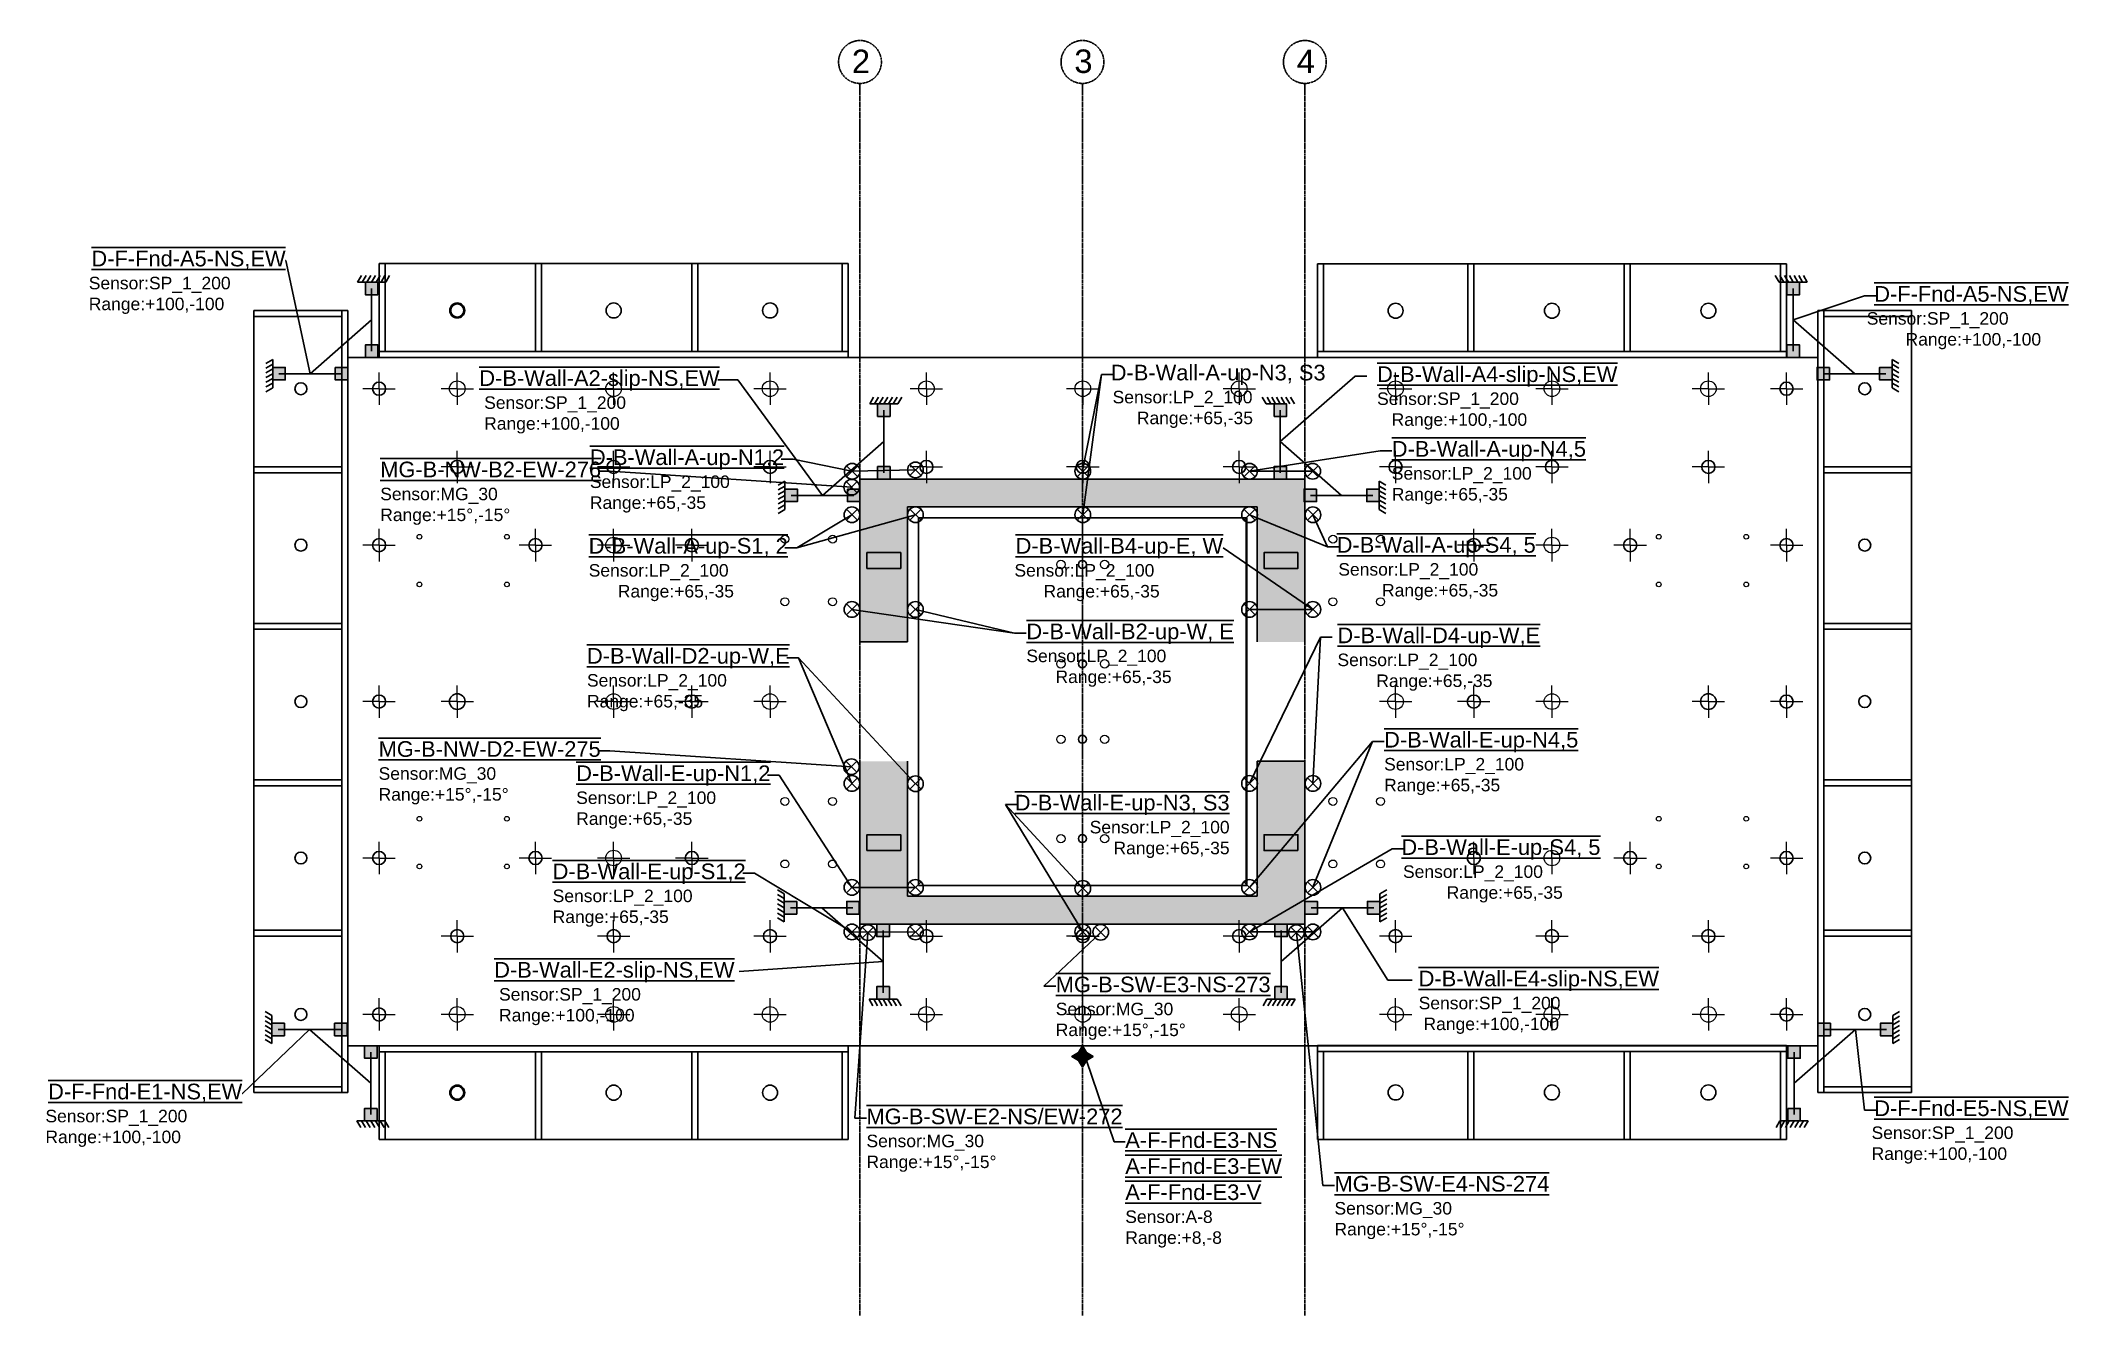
# Model space of a CAD drawing. Header units: millimetres. Extents: x -79526 to 153901, y -45620 to 21119.
# Drawn here: x -17982 to -11498, y 6062 to 10137 of the extents above; entities that cross this region are included whole.
import ezdxf
from ezdxf import colors
from ezdxf.entities.mleader import LeaderData, LeaderLine
from ezdxf.math import Vec2, Vec3

# ---------------------------------------------------------------- set-up
doc = ezdxf.new("R2010")
doc.units = ezdxf.units.MM
doc.header["$MEASUREMENT"] = 0
doc.linetypes.add('CENTER', pattern=[50.8, 31.75, -6.35, 6.35, -6.35])
for name, color, linetype in [('greygrid', 252, 'CENTER'), ('notation', 6, 'Continuous'), ('Note', 7, 'Continuous'), ('Plot', 254, 'Continuous'), ('SolidLine', 7, 'Continuous')]:
    doc.layers.add(name, color=color, linetype=linetype)
doc.styles.get("Standard").update_dxf_attribs({"font": 'arial.ttf'})
pattern_1 = [(45, (-29140.73929, -12349.07613), (-0.08838834765, 0.08838834765), [])]

msp = doc.modelspace()

# ---------------------------------------------------------------- texts
at = {"layer": 'greygrid', "color": 251, "lineweight": -2, "ltscale": 0.2, "true_color": 0x525252, "char_height": 75, "attachment_point": 5}
for s, insert in [('2', (-15359, 10070.6)), ('3', (-14647.8, 10070.6)), ('4', (-13936.6, 10070.6))]:
    msp.add_mtext_dynamic_manual_height_columns(s, width=22.5, gutter_width=50, heights=[0], dxfattribs=dict(at, insert=insert))

# ---------------------------------------------------------------- blocks, each defined once
blk = doc.blocks.new('found4')
at = {"layer": 'Plot', "color": 9, "lineweight": 5, "ltscale": 0.05, "true_color": 0xc7c8ca}
for p, q in [((1401593.1, 168193.5), (1401541.3, 168193.5)), ((1401593.1, 168193.5), (1401593.1, 168245.3)), ((1401593.1, 168193.5), (1401593.1, 168141.7)), ((1401593.1, 168193.5), (1401644.9, 168193.5)), ((1401843.1, 168193.5), (1401791.3, 168193.5)), ((1401843.1, 168193.5), (1401843.1, 168245.3)), ((1401843.1, 168193.5), (1401843.1, 168141.7)), ((1401843.1, 168193.5), (1401894.9, 168193.5)), ((1402343.1, 168193.5), (1402291.3, 168193.5)), ((1402343.1, 168193.5), (1402343.1, 168245.3)), ((1402343.1, 168193.5), (1402343.1, 168141.7)), ((1402343.1, 168193.5), (1402394.9, 168193.5)), ((1402843.1, 168193.5), (1402791.3, 168193.5)), ((1402843.1, 168193.5), (1402843.1, 168245.3)), ((1402843.1, 168193.5), (1402843.1, 168141.7)), ((1402843.1, 168193.5), (1402894.9, 168193.5)), ((1403343.1, 168193.5), (1403291.3, 168193.5)), ((1403343.1, 168193.5), (1403343.1, 168245.3)), ((1403343.1, 168193.5), (1403343.1, 168141.7)), ((1403343.1, 168193.5), (1403394.9, 168193.5)), ((1403843.1, 168193.5), (1403791.3, 168193.5)), ((1403843.1, 168193.5), (1403843.1, 168245.3)), ((1403843.1, 168193.5), (1403843.1, 168141.7)), ((1403843.1, 168193.5), (1403894.9, 168193.5)), ((1404343.1, 168193.5), (1404291.3, 168193.5)), ((1404343.1, 168193.5), (1404343.1, 168245.3)), ((1404343.1, 168193.5), (1404343.1, 168141.7)), ((1404343.1, 168193.5), (1404394.9, 168193.5)), ((1404843.1, 168193.5), (1404791.3, 168193.5)), ((1404843.1, 168193.5), (1404843.1, 168245.3)), ((1404843.1, 168193.5), (1404843.1, 168141.7)), ((1404843.1, 168193.5), (1404894.9, 168193.5)), ((1405343.1, 168193.5), (1405291.3, 168193.5)), ((1405343.1, 168193.5), (1405343.1, 168245.3)), ((1405343.1, 168193.5), (1405343.1, 168141.7)), ((1405343.1, 168193.5), (1405394.9, 168193.5)), ((1405843.1, 168193.5), (1405791.3, 168193.5)), ((1405843.1, 168193.5), (1405843.1, 168245.3)), ((1405843.1, 168193.5), (1405843.1, 168141.7)), ((1405843.1, 168193.5), (1405894.9, 168193.5)), ((1406093.1, 168193.5), (1406041.3, 168193.5)), ((1406093.1, 168193.5), (1406093.1, 168245.3)), ((1406093.1, 168193.5), (1406093.1, 168141.7)), ((1406093.1, 168193.5), (1406144.9, 168193.5)), ((1401843.1, 167943.5), (1401843.1, 167995.3)), ((1402343.1, 167943.5), (1402343.1, 167995.3)), ((1402843.1, 167943.5), (1402843.1, 167995.3)), ((1403343.1, 167943.5), (1403343.1, 167995.3)), ((1403843.1, 167943.5), (1403843.1, 167995.3)), ((1404343.1, 167943.5), (1404343.1, 167995.3)), ((1404843.1, 167943.5), (1404843.1, 167995.3)), ((1405343.1, 167943.5), (1405343.1, 167995.3)), ((1405843.1, 167943.5), (1405843.1, 167995.3)), ((1401843.1, 167943.5), (1401791.3, 167943.5)), ((1401843.1, 167943.5), (1401843.1, 167891.7)), ((1401843.1, 167943.5), (1401894.9, 167943.5)), ((1402343.1, 167943.5), (1402291.3, 167943.5)), ((1402343.1, 167943.5), (1402343.1, 167891.7)), ((1402343.1, 167943.5), (1402394.9, 167943.5)), ((1402843.1, 167943.5), (1402791.3, 167943.5)), ((1402843.1, 167943.5), (1402843.1, 167891.7)), ((1402843.1, 167943.5), (1402894.9, 167943.5)), ((1403343.1, 167943.5), (1403291.3, 167943.5)), ((1403343.1, 167943.5), (1403343.1, 167891.7)), ((1403343.1, 167943.5), (1403394.9, 167943.5)), ((1403843.1, 167943.5), (1403791.3, 167943.5)), ((1403843.1, 167943.5), (1403843.1, 167891.7)), ((1403843.1, 167943.5), (1403894.9, 167943.5)), ((1404343.1, 167943.5), (1404291.3, 167943.5)), ((1404343.1, 167943.5), (1404343.1, 167891.7)), ((1404343.1, 167943.5), (1404394.9, 167943.5)), ((1404843.1, 167943.5), (1404791.3, 167943.5)), ((1404843.1, 167943.5), (1404843.1, 167891.7)), ((1404843.1, 167943.5), (1404894.9, 167943.5)), ((1405343.1, 167943.5), (1405291.3, 167943.5)), ((1405343.1, 167943.5), (1405343.1, 167891.7)), ((1405343.1, 167943.5), (1405394.9, 167943.5)), ((1405843.1, 167943.5), (1405791.3, 167943.5)), ((1405843.1, 167943.5), (1405843.1, 167891.7)), ((1405843.1, 167943.5), (1405894.9, 167943.5)), ((1401593.1, 167693.5), (1401593.1, 167745.3)), ((1402093.1, 167693.5), (1402093.1, 167745.3)), ((1402343.1, 167693.5), (1402343.1, 167745.3)), ((1402593.1, 167693.5), (1402593.1, 167745.3)), ((1405093.1, 167693.5), (1405093.1, 167745.3)), ((1405343.1, 167693.5), (1405343.1, 167745.3)), ((1405593.1, 167693.5), (1405593.1, 167745.3)), ((1406093.1, 167693.5), (1406093.1, 167745.3)), ((1401593.1, 167693.5), (1401541.3, 167693.5)), ((1401593.1, 167693.5), (1401593.1, 167641.7)), ((1401593.1, 167693.5), (1401644.9, 167693.5)), ((1402093.1, 167693.5), (1402041.3, 167693.5)), ((1402093.1, 167693.5), (1402093.1, 167641.7)), ((1402093.1, 167693.5), (1402144.9, 167693.5)), ((1402343.1, 167693.5), (1402291.3, 167693.5)), ((1402343.1, 167693.5), (1402343.1, 167641.7)), ((1402343.1, 167693.5), (1402394.9, 167693.5)), ((1402593.1, 167693.5), (1402541.3, 167693.5)), ((1402593.1, 167693.5), (1402593.1, 167641.7)), ((1402593.1, 167693.5), (1402644.9, 167693.5)), ((1405093.1, 167693.5), (1405041.3, 167693.5)), ((1405093.1, 167693.5), (1405093.1, 167641.7)), ((1405093.1, 167693.5), (1405144.9, 167693.5)), ((1405343.1, 167693.5), (1405291.3, 167693.5)), ((1405343.1, 167693.5), (1405343.1, 167641.7)), ((1405343.1, 167693.5), (1405394.9, 167693.5)), ((1405593.1, 167693.5), (1405541.3, 167693.5)), ((1405593.1, 167693.5), (1405593.1, 167641.7)), ((1405593.1, 167693.5), (1405644.9, 167693.5)), ((1406093.1, 167693.5), (1406041.3, 167693.5)), ((1406093.1, 167693.5), (1406093.1, 167641.7)), ((1406093.1, 167693.5), (1406144.9, 167693.5)), ((1401593.1, 167193.5), (1401593.1, 167245.3)), ((1401843.1, 167193.5), (1401843.1, 167245.3)), ((1402343.1, 167193.5), (1402343.1, 167245.3)), ((1402593.1, 167193.5), (1402593.1, 167245.3)), ((1402843.1, 167193.5), (1402843.1, 167245.3)), ((1404843.1, 167193.5), (1404843.1, 167245.3)), ((1405093.1, 167193.5), (1405093.1, 167245.3)), ((1405343.1, 167193.5), (1405343.1, 167245.3)), ((1405843.1, 167193.5), (1405843.1, 167245.3)), ((1406093.1, 167193.5), (1406093.1, 167245.3)), ((1401593.1, 167193.5), (1401541.3, 167193.5)), ((1401593.1, 167193.5), (1401593.1, 167141.7)), ((1401593.1, 167193.5), (1401644.9, 167193.5)), ((1401843.1, 167193.5), (1401791.3, 167193.5)), ((1401843.1, 167193.5), (1401843.1, 167141.7)), ((1401843.1, 167193.5), (1401894.9, 167193.5)), ((1402343.1, 167193.5), (1402291.3, 167193.5)), ((1402343.1, 167193.5), (1402343.1, 167141.7)), ((1402343.1, 167193.5), (1402394.9, 167193.5)), ((1402593.1, 167193.5), (1402541.3, 167193.5)), ((1402593.1, 167193.5), (1402593.1, 167141.7)), ((1402593.1, 167193.5), (1402644.9, 167193.5)), ((1402843.1, 167193.5), (1402791.3, 167193.5)), ((1402843.1, 167193.5), (1402843.1, 167141.7)), ((1402843.1, 167193.5), (1402894.9, 167193.5)), ((1404843.1, 167193.5), (1404791.3, 167193.5)), ((1404843.1, 167193.5), (1404843.1, 167141.7)), ((1404843.1, 167193.5), (1404894.9, 167193.5)), ((1405093.1, 167193.5), (1405041.3, 167193.5)), ((1405093.1, 167193.5), (1405093.1, 167141.7)), ((1405093.1, 167193.5), (1405144.9, 167193.5)), ((1405343.1, 167193.5), (1405291.3, 167193.5)), ((1405343.1, 167193.5), (1405343.1, 167141.7)), ((1405343.1, 167193.5), (1405394.9, 167193.5)), ((1405843.1, 167193.5), (1405791.3, 167193.5)), ((1405843.1, 167193.5), (1405843.1, 167141.7)), ((1405843.1, 167193.5), (1405894.9, 167193.5)), ((1406093.1, 167193.5), (1406041.3, 167193.5)), ((1406093.1, 167193.5), (1406093.1, 167141.7)), ((1406093.1, 167193.5), (1406144.9, 167193.5)), ((1401593.1, 166693.5), (1401541.3, 166693.5)), ((1401593.1, 166693.5), (1401593.1, 166745.3)), ((1401593.1, 166693.5), (1401593.1, 166641.7)), ((1401593.1, 166693.5), (1401644.9, 166693.5)), ((1402093.1, 166693.5), (1402041.3, 166693.5)), ((1402093.1, 166693.5), (1402093.1, 166745.3)), ((1402093.1, 166693.5), (1402093.1, 166641.7)), ((1402093.1, 166693.5), (1402144.9, 166693.5)), ((1402343.1, 166693.5), (1402291.3, 166693.5)), ((1402343.1, 166693.5), (1402343.1, 166745.3)), ((1402343.1, 166693.5), (1402343.1, 166641.7)), ((1402343.1, 166693.5), (1402394.9, 166693.5)), ((1402593.1, 166693.5), (1402541.3, 166693.5)), ((1402593.1, 166693.5), (1402593.1, 166745.3)), ((1402593.1, 166693.5), (1402593.1, 166641.7)), ((1402593.1, 166693.5), (1402644.9, 166693.5)), ((1405093.1, 166693.5), (1405041.3, 166693.5)), ((1405093.1, 166693.5), (1405093.1, 166745.3)), ((1405093.1, 166693.5), (1405093.1, 166641.7)), ((1405093.1, 166693.5), (1405144.9, 166693.5)), ((1405343.1, 166693.5), (1405291.3, 166693.5)), ((1405343.1, 166693.5), (1405343.1, 166745.3)), ((1405343.1, 166693.5), (1405343.1, 166641.7)), ((1405343.1, 166693.5), (1405394.9, 166693.5)), ((1405593.1, 166693.5), (1405541.3, 166693.5)), ((1405593.1, 166693.5), (1405593.1, 166745.3)), ((1405593.1, 166693.5), (1405593.1, 166641.7)), ((1405593.1, 166693.5), (1405644.9, 166693.5)), ((1406093.1, 166693.5), (1406041.3, 166693.5)), ((1406093.1, 166693.5), (1406093.1, 166745.3)), ((1406093.1, 166693.5), (1406093.1, 166641.7)), ((1406093.1, 166693.5), (1406144.9, 166693.5)), ((1401843.1, 166443.5), (1401791.3, 166443.5)), ((1401843.1, 166443.5), (1401843.1, 166495.3)), ((1401843.1, 166443.5), (1401843.1, 166391.7)), ((1401843.1, 166443.5), (1401894.9, 166443.5)), ((1402343.1, 166443.5), (1402291.3, 166443.5)), ((1402343.1, 166443.5), (1402343.1, 166495.3)), ((1402343.1, 166443.5), (1402343.1, 166391.7)), ((1402343.1, 166443.5), (1402394.9, 166443.5)), ((1402843.1, 166443.5), (1402791.3, 166443.5)), ((1402843.1, 166443.5), (1402843.1, 166495.3)), ((1402843.1, 166443.5), (1402843.1, 166391.7)), ((1402843.1, 166443.5), (1402894.9, 166443.5)), ((1403343.1, 166443.5), (1403291.3, 166443.5)), ((1403343.1, 166443.5), (1403343.1, 166495.3)), ((1403343.1, 166443.5), (1403343.1, 166391.7)), ((1403343.1, 166443.5), (1403394.9, 166443.5)), ((1403843.1, 166443.5), (1403791.3, 166443.5)), ((1403843.1, 166443.5), (1403843.1, 166495.3)), ((1403843.1, 166443.5), (1403843.1, 166391.7)), ((1403843.1, 166443.5), (1403894.9, 166443.5)), ((1404343.1, 166443.5), (1404291.3, 166443.5)), ((1404343.1, 166443.5), (1404343.1, 166495.3)), ((1404343.1, 166443.5), (1404343.1, 166391.7)), ((1404343.1, 166443.5), (1404394.9, 166443.5)), ((1404843.1, 166443.5), (1404791.3, 166443.5)), ((1404843.1, 166443.5), (1404843.1, 166495.3)), ((1404843.1, 166443.5), (1404843.1, 166391.7)), ((1404843.1, 166443.5), (1404894.9, 166443.5)), ((1405343.1, 166443.5), (1405291.3, 166443.5)), ((1405343.1, 166443.5), (1405343.1, 166495.3)), ((1405343.1, 166443.5), (1405343.1, 166391.7)), ((1405343.1, 166443.5), (1405394.9, 166443.5)), ((1405843.1, 166443.5), (1405791.3, 166443.5)), ((1405843.1, 166443.5), (1405843.1, 166495.3)), ((1405843.1, 166443.5), (1405843.1, 166391.7)), ((1405843.1, 166443.5), (1405894.9, 166443.5)), ((1401593.1, 166193.5), (1401593.1, 166245.3)), ((1401843.1, 166193.5), (1401843.1, 166245.3)), ((1402343.1, 166193.5), (1402343.1, 166245.3)), ((1402843.1, 166193.5), (1402843.1, 166245.3)), ((1403343.1, 166193.5), (1403343.1, 166245.3)), ((1403843.1, 166193.5), (1403843.1, 166245.3)), ((1404343.1, 166193.5), (1404343.1, 166245.3)), ((1404843.1, 166193.5), (1404843.1, 166245.3)), ((1405343.1, 166193.5), (1405343.1, 166245.3)), ((1405843.1, 166193.5), (1405843.1, 166245.3)), ((1406093.1, 166193.5), (1406093.1, 166245.3)), ((1401593.1, 166193.5), (1401541.3, 166193.5)), ((1401593.1, 166193.5), (1401593.1, 166141.7)), ((1401593.1, 166193.5), (1401644.9, 166193.5)), ((1401843.1, 166193.5), (1401791.3, 166193.5)), ((1401843.1, 166193.5), (1401843.1, 166141.7)), ((1401843.1, 166193.5), (1401894.9, 166193.5)), ((1402343.1, 166193.5), (1402291.3, 166193.5)), ((1402343.1, 166193.5), (1402343.1, 166141.7)), ((1402343.1, 166193.5), (1402394.9, 166193.5)), ((1402843.1, 166193.5), (1402791.3, 166193.5)), ((1402843.1, 166193.5), (1402843.1, 166141.7)), ((1402843.1, 166193.5), (1402894.9, 166193.5)), ((1403343.1, 166193.5), (1403291.3, 166193.5)), ((1403343.1, 166193.5), (1403343.1, 166141.7)), ((1403343.1, 166193.5), (1403394.9, 166193.5)), ((1403843.1, 166193.5), (1403791.3, 166193.5)), ((1403843.1, 166193.5), (1403843.1, 166141.7)), ((1403843.1, 166193.5), (1403894.9, 166193.5)), ((1404343.1, 166193.5), (1404291.3, 166193.5)), ((1404343.1, 166193.5), (1404343.1, 166141.7)), ((1404343.1, 166193.5), (1404394.9, 166193.5)), ((1404843.1, 166193.5), (1404791.3, 166193.5)), ((1404843.1, 166193.5), (1404843.1, 166141.7)), ((1404843.1, 166193.5), (1404894.9, 166193.5)), ((1405343.1, 166193.5), (1405291.3, 166193.5)), ((1405343.1, 166193.5), (1405343.1, 166141.7)), ((1405343.1, 166193.5), (1405394.9, 166193.5)), ((1405843.1, 166193.5), (1405791.3, 166193.5)), ((1405843.1, 166193.5), (1405843.1, 166141.7)), ((1405843.1, 166193.5), (1405894.9, 166193.5)), ((1406093.1, 166193.5), (1406041.3, 166193.5)), ((1406093.1, 166193.5), (1406093.1, 166141.7)), ((1406093.1, 166193.5), (1406144.9, 166193.5))]:
    blk.add_line(p, q, dxfattribs=at)
at = {"layer": 'Plot', "color": 7, "ltscale": 0.1}
blk.add_lwpolyline([(1401493.1, 168293.7), (1406193.1, 168293.7), (1406193.1, 166093.3), (1401493.1, 166093.3)], close=True, dxfattribs=at)
at = {"layer": 'Plot', "color": 9, "lineweight": 5, "ltscale": 0.05, "true_color": 0xc7c8ca}
for points in [[(1401493.1, 168024.3), (1401493.1, 166362.6)], [(1401493.1, 166362.6), (1401493.1, 168024.3)], [(1404367, 167780.9), (1404367, 166606.1), (1403319.2, 166606.1), (1403319.2, 167780.9)], [(1403319.2, 167780.9), (1403319.2, 167780.9), (1404367, 167780.9), (1404367, 167780.9)], [(1403319.2, 166606.1), (1403319.2, 166606.1), (1404367, 166606.1), (1404367, 166606.1)]]:
    blk.add_lwpolyline(points, dxfattribs=at)
at = {"layer": 'Plot', "color": 9, "ltscale": 0.1, "true_color": 0xc7c8ca}
for centre, radius in [((1401593.1, 168193.5), 21), ((1406093.1, 168193.5), 21), ((1401843.1, 167943.5), 21), ((1402343.1, 167943.5), 21), ((1402843.1, 167943.5), 21), ((1403343.1, 167943.5), 21), ((1403843.1, 167943.5), 21), ((1404343.1, 167943.5), 21), ((1404843.1, 167943.5), 21), ((1405343.1, 167943.5), 21), ((1405843.1, 167943.5), 21), ((1401593.1, 167693.5), 21), ((1402093.1, 167693.5), 21), ((1402593.1, 167693.5), 21), ((1405093.1, 167693.5), 21), ((1405593.1, 167693.5), 21), ((1406093.1, 167693.5), 21), ((1401593.1, 167193.5), 21), ((1401593.1, 167193.5), 21), ((1401843.1, 167193.5), 25), ((1402593.1, 167193.5), 21), ((1402593.1, 167193.5), 21), ((1405093.1, 167193.5), 21), ((1405093.1, 167193.5), 21), ((1405843.1, 167193.5), 25), ((1406093.1, 167193.5), 21), ((1406093.1, 167193.5), 21), ((1401593.1, 166693.5), 21), ((1402093.1, 166693.5), 21), ((1402593.1, 166693.5), 21), ((1405093.1, 166693.5), 21), ((1405593.1, 166693.5), 21), ((1406093.1, 166693.5), 21), ((1401843.1, 166443.5), 21), ((1402343.1, 166443.5), 21), ((1402843.1, 166443.5), 21), ((1403343.1, 166443.5), 21), ((1403843.1, 166443.5), 21), ((1404343.1, 166443.5), 21), ((1404843.1, 166443.5), 21), ((1405343.1, 166443.5), 21), ((1405843.1, 166443.5), 21), ((1401593.1, 166193.5), 21), ((1406093.1, 166193.5), 21)]:
    blk.add_circle(centre, radius, dxfattribs=at)
at = {"layer": 'Plot', "color": 9, "lineweight": 5, "ltscale": 0.05, "true_color": 0xc7c8ca}
for centre, radius in [((1401843.1, 168193.5), 25), ((1402343.1, 168193.5), 25), ((1402843.1, 168193.5), 25), ((1403343.1, 168193.5), 25), ((1403843.1, 168193.5), 25), ((1404343.1, 168193.5), 25), ((1404843.1, 168193.5), 25), ((1405343.1, 168193.5), 25), ((1405843.1, 168193.5), 25), ((1401722.2, 167720.5), 7.5), ((1401722.2, 167720.5), 7.5), ((1401722.2, 167720.5), 7.5), ((1402001.6, 167720.5), 7.5), ((1402001.6, 167720.5), 7.5), ((1402001.6, 167720.5), 7.5), ((1402343.1, 167693.5), 25), ((1402890.8, 167712.6), 12.7), ((1402890.8, 167712.6), 12.7), ((1403043.2, 167712.6), 12.7), ((1403043.2, 167712.6), 12.7), ((1404642.9, 167712.6), 12.7), ((1404642.9, 167712.6), 12.7), ((1404795.3, 167712.6), 12.7), ((1404795.3, 167712.6), 12.7), ((1405343.1, 167693.5), 25), ((1405684.6, 167720.5), 7.5), ((1405684.6, 167720.5), 7.5), ((1405684.6, 167720.5), 7.5), ((1405964, 167720.5), 7.5), ((1405964, 167720.5), 7.5), ((1405964, 167720.5), 7.5), ((1401722.2, 167568.1), 7.5), ((1401722.2, 167568.1), 7.5), ((1401722.2, 167568.1), 7.5), ((1402001.6, 167568.1), 7.5), ((1402001.6, 167568.1), 7.5), ((1402001.6, 167568.1), 7.5), ((1405684.6, 167568.1), 7.5), ((1405684.6, 167568.1), 7.5), ((1405684.6, 167568.1), 7.5), ((1405964, 167568.1), 7.5), ((1405964, 167568.1), 7.5), ((1405964, 167568.1), 7.5), ((1402890.8, 167512.6), 12.7), ((1402890.8, 167512.6), 12.7), ((1403043.2, 167512.6), 12.7), ((1403043.2, 167512.6), 12.7), ((1404642.9, 167512.6), 12.7), ((1404642.9, 167512.6), 12.7), ((1404795.3, 167512.6), 12.7), ((1404795.3, 167512.6), 12.7), ((1401843.1, 167193.5), 25), ((1402343.1, 167193.5), 25), ((1402843.1, 167193.5), 25), ((1404843.1, 167193.5), 25), ((1405343.1, 167193.5), 25), ((1405843.1, 167193.5), 25), ((1402890.8, 166874.4), 12.7), ((1402890.8, 166874.4), 12.7), ((1403043.2, 166874.4), 12.7), ((1403043.2, 166874.4), 12.7), ((1404642.9, 166874.4), 12.7), ((1404642.9, 166874.4), 12.7), ((1404795.3, 166874.4), 12.7), ((1404795.3, 166874.4), 12.7), ((1401722.2, 166818.8), 7.5), ((1401722.2, 166818.8), 7.5), ((1401722.2, 166818.8), 7.5), ((1402001.6, 166818.8), 7.5), ((1402001.6, 166818.8), 7.5), ((1402001.6, 166818.8), 7.5), ((1405684.6, 166818.8), 7.5), ((1405684.6, 166818.8), 7.5), ((1405684.6, 166818.8), 7.5), ((1405964, 166818.8), 7.5), ((1405964, 166818.8), 7.5), ((1405964, 166818.8), 7.5), ((1402343.1, 166693.5), 25), ((1405343.1, 166693.5), 25), ((1401722.2, 166666.4), 7.5), ((1401722.2, 166666.4), 7.5), ((1401722.2, 166666.4), 7.5), ((1402001.6, 166666.4), 7.5), ((1402001.6, 166666.4), 7.5), ((1402001.6, 166666.4), 7.5), ((1402890.8, 166674.4), 12.7), ((1402890.8, 166674.4), 12.7), ((1403043.2, 166674.4), 12.7), ((1403043.2, 166674.4), 12.7), ((1404642.9, 166674.4), 12.7), ((1404642.9, 166674.4), 12.7), ((1404795.3, 166674.4), 12.7), ((1404795.3, 166674.4), 12.7), ((1405684.6, 166666.4), 7.5), ((1405684.6, 166666.4), 7.5), ((1405684.6, 166666.4), 7.5), ((1405964, 166666.4), 7.5), ((1405964, 166666.4), 7.5), ((1405964, 166666.4), 7.5), ((1401843.1, 166193.5), 25), ((1402343.1, 166193.5), 25), ((1402843.1, 166193.5), 25), ((1403343.1, 166193.5), 25), ((1403843.1, 166193.5), 25), ((1404343.1, 166193.5), 25), ((1404843.1, 166193.5), 25), ((1405343.1, 166193.5), 25), ((1405843.1, 166193.5), 25)]:
    blk.add_circle(centre, radius, dxfattribs=at)
at = {"layer": 'Plot', "color": 9, "lineweight": 5, "ltscale": 0.1, "true_color": 0xc7c8ca}
for centre in [(1403773.2, 167631.6), (1403912.9, 167631.6), (1403773.2, 167314.1), (1403912.9, 167314.1), (1403773.2, 167072.8), (1403773.2, 167072.8), (1403912.9, 167072.8), (1403912.9, 167072.8), (1403773.2, 166755.3), (1403912.9, 166755.3)]:
    blk.add_circle(centre, 13.5, dxfattribs=at)
blk = doc.blocks.new('xxx')
at = {"layer": 'Note'}
for p, q in [((1429173.4, 160126.4), (1429173.4, 160426.4)), ((1429173.4, 160426.4), (1430673.4, 160426.4)), ((1429192.5, 160145.5), (1429192.5, 160426.4)), ((1429673.4, 160145.5), (1429673.4, 160426.4)), ((1429692.5, 160145.5), (1429692.5, 160426.4)), ((1430173.4, 160145.5), (1430173.4, 160426.4)), ((1430192.5, 160145.5), (1430192.5, 160426.4)), ((1430654.4, 160145.5), (1430654.4, 160426.4)), ((1430673.4, 160126.4), (1430673.4, 160426.4)), ((1429173.4, 160145.5), (1430673.4, 160145.5)), ((1429173.4, 160126.4), (1430673.4, 160126.4))]:
    blk.add_line(p, q, dxfattribs=at)
at = {"layer": 'SolidLine'}
for centre in [(1429423.4, 160276.4), (1429923.4, 160276.4), (1430423.4, 160276.4)]:
    blk.add_circle(centre, 24, dxfattribs=at)
blk = doc.blocks.new('vv')
at = {"layer": 'Note'}
for p, q in [((1429073.4, 160026.4), (1428773.4, 160026.4)), ((1428773.4, 160026.4), (1428773.4, 157526.4)), ((1429054.4, 160026.4), (1429054.4, 157526.4)), ((1429073.4, 160026.4), (1429073.4, 157526.4)), ((1429054.4, 160007.4), (1428773.4, 160007.4)), ((1429054.4, 159526.4), (1428773.4, 159526.4)), ((1429054.4, 159507.4), (1428773.4, 159507.4)), ((1429054.4, 159026.4), (1428773.4, 159026.4)), ((1429054.4, 159007.4), (1428773.4, 159007.4)), ((1429054.4, 158526.4), (1428773.4, 158526.4)), ((1429054.4, 158507.4), (1428773.4, 158507.4)), ((1429054.4, 158045.5), (1428773.4, 158045.5)), ((1429054.4, 158026.4), (1428773.4, 158026.4)), ((1429054.4, 157545.5), (1428773.4, 157545.5)), ((1429073.4, 157526.4), (1428773.4, 157526.4))]:
    blk.add_line(p, q, dxfattribs=at)
for centre in [(1428923.4, 159776.4), (1428923.4, 159276.4), (1428923.4, 158776.4), (1428923.4, 158276.4), (1428923.4, 157776.4)]:
    blk.add_circle(centre, 19.1, dxfattribs=at)

# ---------------------------------------------------------------- hatches: boundary and pattern name
h = msp.add_hatch(color=1)
h.dxf.hatch_style = 1
h.paths.add_polyline_path([(-16903.5, 9124.6), (-16903.5, 9164.6), (-16943.5, 9164.6), (-16943.5, 9124.6)])
h.paths.add_polyline_path([(-16903.5, 9324.6), (-16903.5, 9364.6), (-16943.5, 9364.6), (-16943.5, 9324.6)])
edge = h.paths.add_edge_path()
edge.add_line((-16923.5, 9144.6), (-16923.5, 9344.6))
h = msp.add_hatch(color=1)
h.dxf.hatch_style = 1
h.paths.add_polyline_path([(-12398.3, 9124.6), (-12398.3, 9164.6), (-12358.3, 9164.6), (-12358.3, 9124.6)])
h.paths.add_polyline_path([(-12398.3, 9324.6), (-12398.3, 9364.6), (-12358.3, 9364.6), (-12358.3, 9324.6)])
edge = h.paths.add_edge_path()
edge.add_line((-12378.3, 9144.6), (-12378.3, 9344.6))
h = msp.add_hatch(color=1)
h.dxf.hatch_style = 1
h.paths.add_polyline_path([(-17239.7, 9092.4), (-17199.7, 9092.4), (-17199.7, 9052.4), (-17239.7, 9052.4)])
h.paths.add_polyline_path([(-17039.7, 9092.4), (-16999.7, 9092.4), (-16999.7, 9052.4), (-17039.7, 9052.4)])
edge = h.paths.add_edge_path()
edge.add_line((-17219.7, 9072.4), (-17019.7, 9072.4))
h = msp.add_hatch(color=1)
h.dxf.hatch_style = 1
h.paths.add_polyline_path([(-12062.1, 9092.4), (-12102.1, 9092.4), (-12102.1, 9052.4), (-12062.1, 9052.4)])
h.paths.add_polyline_path([(-12262.1, 9092.4), (-12302.1, 9092.4), (-12302.1, 9052.4), (-12262.1, 9052.4)])
edge = h.paths.add_edge_path()
edge.add_line((-12082.1, 9072.4), (-12282.1, 9072.4))
h = msp.add_hatch(color=1)
h.dxf.hatch_style = 1
h.paths.add_polyline_path([(-15265.9, 8735.6), (-15265.9, 8775.6), (-15305.9, 8775.6), (-15305.9, 8735.6)])
h.paths.add_polyline_path([(-15265.9, 8935.6), (-15265.9, 8975.6), (-15305.9, 8975.6), (-15305.9, 8935.6)])
edge = h.paths.add_edge_path()
edge.add_line((-15285.9, 8755.6), (-15285.9, 8955.6))
h = msp.add_hatch(color=1)
h.dxf.hatch_style = 1
h.paths.add_polyline_path([(-14038.3, 8735.6), (-14038.3, 8775.6), (-13998.3, 8775.6), (-13998.3, 8735.6)])
h.paths.add_polyline_path([(-14038.3, 8935.6), (-14038.3, 8975.6), (-13998.3, 8975.6), (-13998.3, 8935.6)])
edge = h.paths.add_edge_path()
edge.add_line((-14018.3, 8755.6), (-14018.3, 8955.6))
h = msp.add_hatch(color=1)
h.dxf.hatch_style = 1
h.paths.add_polyline_path([(-15602.1, 8703.4), (-15562.1, 8703.4), (-15562.1, 8663.4), (-15602.1, 8663.4)])
h.paths.add_polyline_path([(-15402.1, 8703.4), (-15362.1, 8703.4), (-15362.1, 8663.4), (-15402.1, 8663.4)])
edge = h.paths.add_edge_path()
edge.add_line((-15582.1, 8683.4), (-15382.1, 8683.4))
at = {"true_color": 0x636466}
h = msp.add_hatch(dxfattribs=at)
h.set_pattern_fill('ANSI31', color=251)
h.set_pattern_definition(pattern_1)
h.paths.add_polyline_path([(-15209.7, 8214.9), (-15209.7, 8646.7), (-14092.1, 8646.7), (-14092.1, 8214.9), (-13939.7, 8214.9), (-13939.7, 8735.6), (-15362.1, 8735.6), (-15362.1, 8214.9)])
h = msp.add_hatch(color=1)
h.dxf.hatch_style = 1
h.paths.add_polyline_path([(-13702.1, 8703.4), (-13742.1, 8703.4), (-13742.1, 8663.4), (-13702.1, 8663.4)])
h.paths.add_polyline_path([(-13902.1, 8703.4), (-13942.1, 8703.4), (-13942.1, 8663.4), (-13902.1, 8663.4)])
edge = h.paths.add_edge_path()
edge.add_line((-13722.1, 8683.4), (-13922.1, 8683.4))
h = msp.add_hatch(color=1)
h.dxf.hatch_style = 1
h.paths.add_polyline_path([(-15231.9, 8449.9), (-15231.9, 8500.7), (-15339.9, 8500.7), (-15339.9, 8449.9)])
h = msp.add_hatch(color=1)
h.dxf.hatch_style = 1
h.paths.add_polyline_path([(-13961.9, 8449.9), (-13961.9, 8500.7), (-14069.9, 8500.7), (-14069.9, 8449.9)])
h = msp.add_hatch(dxfattribs=at)
h.set_pattern_fill('ANSI31', color=251)
h.set_pattern_definition(pattern_1)
h.paths.add_polyline_path([(-15209.7, 7833.9), (-15209.7, 7402.1), (-14092.1, 7402.1), (-14092.1, 7833.9), (-13939.7, 7833.9), (-13939.7, 7313.2), (-15362.1, 7313.2), (-15362.1, 7833.9)])
h = msp.add_hatch(color=1)
h.dxf.hatch_style = 1
h.paths.add_polyline_path([(-15339.9, 7598.9), (-15339.9, 7548.1), (-15231.9, 7548.1), (-15231.9, 7598.9)])
h = msp.add_hatch(color=1)
h.dxf.hatch_style = 1
h.paths.add_polyline_path([(-14069.9, 7598.9), (-14069.9, 7548.1), (-13961.9, 7548.1), (-13961.9, 7598.9)])
h = msp.add_hatch(color=1)
h.dxf.hatch_style = 1
h.paths.add_polyline_path([(-15604.5, 7345.4), (-15564.5, 7345.4), (-15564.5, 7385.4), (-15604.5, 7385.4)])
h.paths.add_polyline_path([(-15404.5, 7345.4), (-15364.5, 7345.4), (-15364.5, 7385.4), (-15404.5, 7385.4)])
edge = h.paths.add_edge_path()
edge.add_line((-15584.5, 7365.4), (-15384.5, 7365.4))
h = msp.add_hatch(color=1)
h.dxf.hatch_style = 1
h.paths.add_polyline_path([(-13699.7, 7345.4), (-13739.7, 7345.4), (-13739.7, 7385.4), (-13699.7, 7385.4)])
h.paths.add_polyline_path([(-13899.7, 7345.4), (-13939.7, 7345.4), (-13939.7, 7385.4), (-13899.7, 7385.4)])
edge = h.paths.add_edge_path()
edge.add_line((-13719.7, 7365.4), (-13919.7, 7365.4))
h = msp.add_hatch(color=1)
h.dxf.hatch_style = 1
h.paths.add_polyline_path([(-15268.3, 7313.2), (-15268.3, 7273.2), (-15308.3, 7273.2), (-15308.3, 7313.2)])
h.paths.add_polyline_path([(-15268.3, 7113.2), (-15268.3, 7073.2), (-15308.3, 7073.2), (-15308.3, 7113.2)])
edge = h.paths.add_edge_path()
edge.add_line((-15288.3, 7293.2), (-15288.3, 7093.2))
h = msp.add_hatch(color=1)
h.dxf.hatch_style = 1
h.paths.add_polyline_path([(-14035.9, 7313.2), (-14035.9, 7273.2), (-13995.9, 7273.2), (-13995.9, 7313.2)])
h.paths.add_polyline_path([(-14035.9, 7113.2), (-14035.9, 7073.2), (-13995.9, 7073.2), (-13995.9, 7113.2)])
edge = h.paths.add_edge_path()
edge.add_line((-14015.9, 7293.2), (-14015.9, 7093.2))
h = msp.add_hatch(color=1)
h.dxf.hatch_style = 1
h.paths.add_polyline_path([(-17242.1, 6956.4), (-17202.1, 6956.4), (-17202.1, 6996.4), (-17242.1, 6996.4)])
h.paths.add_polyline_path([(-17042.1, 6956.4), (-17002.1, 6956.4), (-17002.1, 6996.4), (-17042.1, 6996.4)])
edge = h.paths.add_edge_path()
edge.add_line((-17222.1, 6976.4), (-17022.1, 6976.4))
h = msp.add_hatch(color=1)
h.dxf.hatch_style = 1
h.paths.add_polyline_path([(-12059.7, 6956.4), (-12099.7, 6956.4), (-12099.7, 6996.4), (-12059.7, 6996.4)])
h.paths.add_polyline_path([(-12259.7, 6956.4), (-12299.7, 6956.4), (-12299.7, 6996.4), (-12259.7, 6996.4)])
edge = h.paths.add_edge_path()
edge.add_line((-12079.7, 6976.4), (-12279.7, 6976.4))
h = msp.add_hatch(color=1)
h.dxf.hatch_style = 1
h.paths.add_polyline_path([(-16905.9, 6924.2), (-16905.9, 6884.2), (-16945.9, 6884.2), (-16945.9, 6924.2)])
h.paths.add_polyline_path([(-16905.9, 6724.2), (-16905.9, 6684.2), (-16945.9, 6684.2), (-16945.9, 6724.2)])
edge = h.paths.add_edge_path()
edge.add_line((-16925.9, 6904.2), (-16925.9, 6704.2))
h = msp.add_hatch(color=1)
h.dxf.hatch_style = 1
h.paths.add_polyline_path([(-14663.4, 6902.5), (-14650.9, 6924.2), (-14638.4, 6902.5), (-14616.8, 6890), (-14638.4, 6877.5), (-14650.9, 6855.9), (-14663.4, 6877.5), (-14685.1, 6890)])
h = msp.add_hatch(color=1)
h.dxf.hatch_style = 1
h.paths.add_polyline_path([(-12395.9, 6924.2), (-12395.9, 6884.2), (-12355.9, 6884.2), (-12355.9, 6924.2)])
h.paths.add_polyline_path([(-12395.9, 6724.2), (-12395.9, 6684.2), (-12355.9, 6684.2), (-12355.9, 6724.2)])
edge = h.paths.add_edge_path()
edge.add_line((-12375.9, 6904.2), (-12375.9, 6704.2))

# ---------------------------------------------------------------- linework, layer by layer
at = {"color": 1}
for p, q in [((-16968.5, 9364.6), (-16956, 9386.3)), ((-16923.5, 9364.6), (-16968.5, 9364.6)), ((-16953.5, 9364.6), (-16941, 9386.3)), ((-16938.5, 9364.6), (-16926, 9386.3)), ((-16923.5, 9364.6), (-16911, 9386.3)), ((-16878.5, 9364.6), (-16923.5, 9364.6)), ((-16923.5, 9144.6), (-16923.5, 9344.6)), ((-16908.5, 9364.6), (-16896, 9386.3)), ((-16893.5, 9364.6), (-16881, 9386.3)), ((-16878.5, 9364.6), (-16866, 9386.3)), ((-12423.3, 9364.6), (-12435.8, 9386.3)), ((-12423.3, 9364.6), (-12378.3, 9364.6)), ((-12408.3, 9364.6), (-12420.8, 9386.3)), ((-12393.3, 9364.6), (-12405.8, 9386.3)), ((-12378.3, 9364.6), (-12390.8, 9386.3)), ((-12378.3, 9364.6), (-12333.3, 9364.6)), ((-12378.3, 9144.6), (-12378.3, 9344.6)), ((-12363.3, 9364.6), (-12375.8, 9386.3)), ((-12348.3, 9364.6), (-12360.8, 9386.3)), ((-12333.3, 9364.6), (-12345.8, 9386.3)), ((-17239.7, 9117.4), (-17261.4, 9104.9)), ((-17239.7, 9102.4), (-17261.4, 9089.9)), ((-17239.7, 9087.4), (-17261.4, 9074.9)), ((-17239.7, 9072.4), (-17239.7, 9117.4)), ((-12062.1, 9072.4), (-12062.1, 9117.4)), ((-12062.1, 9117.4), (-12040.5, 9104.9)), ((-12062.1, 9102.4), (-12040.5, 9089.9)), ((-12062.1, 9087.4), (-12040.5, 9074.9)), ((-17239.7, 9072.4), (-17261.4, 9059.9)), ((-17239.7, 9057.4), (-17261.4, 9044.9)), ((-17239.7, 9042.4), (-17261.4, 9029.9)), ((-17239.7, 9027.4), (-17261.4, 9014.9)), ((-17239.7, 9027.4), (-17239.7, 9072.4)), ((-17219.7, 9072.4), (-17069.7, 9072.4)), ((-17219.7, 9072.4), (-17019.7, 9072.4)), ((-12082.1, 9072.4), (-12282.1, 9072.4)), ((-12082.1, 9072.4), (-12232.1, 9072.4)), ((-12062.1, 9027.4), (-12062.1, 9072.4)), ((-12062.1, 9072.4), (-12040.5, 9059.9)), ((-12062.1, 9057.4), (-12040.5, 9044.9)), ((-12062.1, 9042.4), (-12040.5, 9029.9)), ((-12062.1, 9027.4), (-12040.5, 9014.9)), ((-15330.9, 8975.6), (-15318.4, 8997.3)), ((-15285.9, 8975.6), (-15330.9, 8975.6)), ((-15315.9, 8975.6), (-15303.4, 8997.3)), ((-15300.9, 8975.6), (-15288.4, 8997.3)), ((-15285.9, 8975.6), (-15273.4, 8997.3)), ((-15240.9, 8975.6), (-15285.9, 8975.6)), ((-15285.9, 8755.6), (-15285.9, 8955.6)), ((-15270.9, 8975.6), (-15258.4, 8997.3)), ((-15255.9, 8975.6), (-15243.4, 8997.3)), ((-15240.9, 8975.6), (-15228.4, 8997.3)), ((-14063.3, 8975.6), (-14075.8, 8997.3)), ((-14063.3, 8975.6), (-14018.3, 8975.6)), ((-14048.3, 8975.6), (-14060.8, 8997.3)), ((-14033.3, 8975.6), (-14045.8, 8997.3)), ((-14018.3, 8975.6), (-14030.8, 8997.3)), ((-14018.3, 8755.6), (-14018.3, 8955.6)), ((-14003.3, 8975.6), (-14015.8, 8997.3)), ((-13988.3, 8975.6), (-14000.8, 8997.3)), ((-13973.3, 8975.6), (-13985.8, 8997.3)), ((-15369.4, 8778.3), (-15404.8, 8742.9)), ((-15404.8, 8778.3), (-15369.4, 8742.9)), ((-15167, 8782.4), (-15202.4, 8747)), ((-15202.4, 8782.4), (-15167, 8747)), ((-14632, 8778.3), (-14667.4, 8742.9)), ((-14667.4, 8778.3), (-14632, 8742.9)), ((-14134.4, 8778.3), (-14099, 8742.9)), ((-14099, 8778.3), (-14134.4, 8742.9)), ((-13932.4, 8778.3), (-13897.1, 8742.9)), ((-13897.1, 8778.3), (-13932.4, 8742.9)), ((-15602.1, 8728.4), (-15623.8, 8715.9)), ((-15602.1, 8713.4), (-15623.8, 8700.9)), ((-15602.1, 8698.4), (-15623.8, 8685.9)), ((-15602.1, 8683.4), (-15602.1, 8728.4)), ((-13702.1, 8683.4), (-13702.1, 8728.4)), ((-13702.1, 8728.4), (-13680.5, 8715.9)), ((-13702.1, 8713.4), (-13680.5, 8700.9)), ((-13702.1, 8698.4), (-13680.5, 8685.9)), ((-15602.1, 8683.4), (-15623.8, 8670.9)), ((-15602.1, 8668.4), (-15623.8, 8655.9)), ((-15602.1, 8653.4), (-15623.8, 8640.9)), ((-15602.1, 8638.4), (-15623.8, 8625.9)), ((-15602.1, 8638.4), (-15602.1, 8683.4)), ((-15582.1, 8683.4), (-15432.1, 8683.4)), ((-15582.1, 8683.4), (-15382.1, 8683.4)), ((-15370.2, 8639.1), (-15405.6, 8603.7)), ((-15405.6, 8639.1), (-15370.2, 8603.7)), ((-15167, 8639.1), (-15202.4, 8603.7)), ((-15202.4, 8639.1), (-15167, 8603.7)), ((-14632, 8639.1), (-14667.4, 8603.7)), ((-14667.4, 8639.1), (-14632, 8603.7)), ((-14099, 8639.1), (-14134.4, 8603.7)), ((-14134.4, 8639.1), (-14099, 8603.7)), ((-13896.4, 8639.1), (-13931.8, 8603.7)), ((-13931.8, 8639.1), (-13896.4, 8603.7)), ((-13722.1, 8683.4), (-13922.1, 8683.4)), ((-13722.1, 8683.4), (-13872.1, 8683.4)), ((-13702.1, 8638.4), (-13702.1, 8683.4)), ((-13702.1, 8683.4), (-13680.5, 8670.9)), ((-13702.1, 8668.4), (-13680.5, 8655.9)), ((-13702.1, 8653.4), (-13680.5, 8640.9)), ((-13702.1, 8638.4), (-13680.5, 8625.9)), ((-15370.2, 8301.2), (-15405.6, 8336.5)), ((-15405.6, 8301.2), (-15370.2, 8336.5)), ((-15167, 8301.2), (-15202.4, 8336.5)), ((-15202.4, 8301.2), (-15167, 8336.5)), ((-14099, 8301.2), (-14134.4, 8336.5)), ((-14134.4, 8301.2), (-14099, 8336.5)), ((-13896.4, 8301.2), (-13931.8, 8336.5)), ((-13931.8, 8301.2), (-13896.4, 8336.5)), ((-15370.2, 7744.9), (-15405.6, 7780.2)), ((-15405.6, 7744.9), (-15370.2, 7780.2)), ((-15167, 7744), (-15202.4, 7779.4)), ((-15202.4, 7744), (-15167, 7779.4)), ((-14134.4, 7744.9), (-14099, 7780.2)), ((-14099, 7744.9), (-14134.4, 7780.2)), ((-13931.8, 7744.9), (-13896.4, 7780.2)), ((-13896.4, 7744.9), (-13931.8, 7780.2)), ((-15604.5, 7410.4), (-15626.2, 7422.9)), ((-15604.5, 7395.4), (-15626.2, 7407.9)), ((-15604.5, 7380.4), (-15626.2, 7392.9)), ((-15604.5, 7410.4), (-15604.5, 7365.4)), ((-15405.6, 7413), (-15370.2, 7448.3)), ((-15370.2, 7413), (-15405.6, 7448.3)), ((-15202.4, 7413), (-15167, 7448.3)), ((-15167, 7413), (-15202.4, 7448.3)), ((-14632, 7444.8), (-14667.4, 7409.5)), ((-14667.4, 7444.8), (-14632, 7409.5)), ((-14134.4, 7413), (-14099, 7448.3)), ((-14099, 7413), (-14134.4, 7448.3)), ((-13931.8, 7413), (-13896.4, 7448.3)), ((-13896.4, 7413), (-13931.8, 7448.3)), ((-13699.7, 7410.4), (-13678.1, 7422.9)), ((-13699.7, 7410.4), (-13699.7, 7365.4)), ((-13699.7, 7395.4), (-13678.1, 7407.9)), ((-13699.7, 7380.4), (-13678.1, 7392.9)), ((-15604.5, 7365.4), (-15626.2, 7377.9)), ((-15604.5, 7350.4), (-15626.2, 7362.9)), ((-15604.5, 7335.4), (-15626.2, 7347.9)), ((-15604.5, 7320.4), (-15626.2, 7332.9)), ((-15604.5, 7365.4), (-15604.5, 7320.4)), ((-15584.5, 7365.4), (-15434.5, 7365.4)), ((-15584.5, 7365.4), (-15384.5, 7365.4)), ((-13719.7, 7365.4), (-13919.7, 7365.4)), ((-13719.7, 7365.4), (-13869.7, 7365.4)), ((-13699.7, 7365.4), (-13678.1, 7377.9)), ((-13699.7, 7365.4), (-13699.7, 7320.4)), ((-13699.7, 7350.4), (-13678.1, 7362.9)), ((-13699.7, 7335.4), (-13678.1, 7347.9)), ((-13699.7, 7320.4), (-13678.1, 7332.9)), ((-15370.2, 7270.5), (-15405.6, 7305.9)), ((-15405.6, 7270.5), (-15370.2, 7305.9)), ((-15288.3, 7293.2), (-15288.3, 7093.2)), ((-15167, 7270.5), (-15202.4, 7305.9)), ((-15202.4, 7270.5), (-15167, 7305.9)), ((-14632, 7305.8), (-14667.4, 7270.5)), ((-14667.4, 7305.8), (-14632, 7270.5)), ((-14099, 7270.5), (-14134.4, 7305.9)), ((-14134.4, 7270.5), (-14099, 7305.9)), ((-14015.9, 7293.2), (-14015.9, 7093.2)), ((-13896.4, 7270.5), (-13931.8, 7305.9)), ((-13931.8, 7270.5), (-13896.4, 7305.9)), ((-15288.3, 7073.2), (-15333.3, 7073.2)), ((-15333.3, 7073.2), (-15320.8, 7051.5)), ((-15318.3, 7073.2), (-15305.8, 7051.5)), ((-15303.3, 7073.2), (-15290.8, 7051.5)), ((-15243.3, 7073.2), (-15288.3, 7073.2)), ((-15288.3, 7073.2), (-15275.8, 7051.5)), ((-15273.3, 7073.2), (-15260.8, 7051.5)), ((-15258.3, 7073.2), (-15245.8, 7051.5)), ((-15243.3, 7073.2), (-15230.8, 7051.5)), ((-14060.9, 7073.2), (-14073.4, 7051.5)), ((-14060.9, 7073.2), (-14015.9, 7073.2)), ((-14045.9, 7073.2), (-14058.4, 7051.5)), ((-14030.9, 7073.2), (-14043.4, 7051.5)), ((-14015.9, 7073.2), (-14028.4, 7051.5)), ((-14015.9, 7073.2), (-13970.9, 7073.2)), ((-14000.9, 7073.2), (-14013.4, 7051.5)), ((-13985.9, 7073.2), (-13998.4, 7051.5)), ((-13970.9, 7073.2), (-13983.4, 7051.5)), ((-17242.1, 7021.4), (-17263.8, 7033.9)), ((-17242.1, 7006.4), (-17263.8, 7018.9)), ((-17242.1, 6991.4), (-17263.8, 7003.9)), ((-17242.1, 7021.4), (-17242.1, 6976.4)), ((-12059.7, 7021.4), (-12038.1, 7033.9)), ((-12059.7, 7021.4), (-12059.7, 6976.4)), ((-12059.7, 7006.4), (-12038.1, 7018.9)), ((-12059.7, 6991.4), (-12038.1, 7003.9)), ((-17242.1, 6976.4), (-17263.8, 6988.9)), ((-17242.1, 6961.4), (-17263.8, 6973.9)), ((-17242.1, 6946.4), (-17263.8, 6958.9)), ((-17242.1, 6931.4), (-17263.8, 6943.9)), ((-17242.1, 6976.4), (-17242.1, 6931.4)), ((-17222.1, 6976.4), (-17072.1, 6976.4)), ((-17222.1, 6976.4), (-17022.1, 6976.4)), ((-12079.7, 6976.4), (-12279.7, 6976.4)), ((-12079.7, 6976.4), (-12229.7, 6976.4)), ((-12059.7, 6976.4), (-12038.1, 6988.9)), ((-12059.7, 6976.4), (-12059.7, 6931.4)), ((-12059.7, 6961.4), (-12038.1, 6973.9)), ((-12059.7, 6946.4), (-12038.1, 6958.9)), ((-12059.7, 6931.4), (-12038.1, 6943.9)), ((-16925.9, 6904.2), (-16925.9, 6704.2)), ((-12375.9, 6904.2), (-12375.9, 6704.2)), ((-16925.9, 6684.2), (-16970.9, 6684.2)), ((-16970.9, 6684.2), (-16958.4, 6662.5)), ((-16955.9, 6684.2), (-16943.4, 6662.5)), ((-16940.9, 6684.2), (-16928.4, 6662.5)), ((-16880.9, 6684.2), (-16925.9, 6684.2)), ((-16925.9, 6684.2), (-16913.4, 6662.5)), ((-16910.9, 6684.2), (-16898.4, 6662.5)), ((-16895.9, 6684.2), (-16883.4, 6662.5)), ((-16880.9, 6684.2), (-16868.4, 6662.5)), ((-12420.9, 6684.2), (-12433.4, 6662.5)), ((-12420.9, 6684.2), (-12375.9, 6684.2)), ((-12405.9, 6684.2), (-12418.4, 6662.5)), ((-12390.9, 6684.2), (-12403.4, 6662.5)), ((-12375.9, 6684.2), (-12388.4, 6662.5)), ((-12375.9, 6684.2), (-12330.9, 6684.2)), ((-12360.9, 6684.2), (-12373.4, 6662.5)), ((-12345.9, 6684.2), (-12358.4, 6662.5)), ((-12330.9, 6684.2), (-12343.4, 6662.5))]:
    msp.add_line(p, q, dxfattribs=at)
at = {"color": 5}
for p, q in [((-15370.8, 8727.4), (-15406.1, 8692)), ((-15406.1, 8727.4), (-15370.8, 8692)), ((-15371.7, 7833.8), (-15407.1, 7798.5)), ((-15407.1, 7833.8), (-15371.7, 7798.5)), ((-15319.3, 7303.6), (-15354.7, 7268.2)), ((-15354.7, 7303.6), (-15319.3, 7268.2)), ((-14574.9, 7304.9), (-14610.2, 7269.5)), ((-14610.2, 7304.9), (-14574.9, 7269.5)), ((-13949.2, 7303.7), (-13984.5, 7268.3)), ((-13984.5, 7303.7), (-13949.2, 7268.3))]:
    msp.add_line(p, q, dxfattribs=at)
for p, q in [((-14683.9, 7274.4), (-14615.6, 7274.4)), ((-14577.6, 7091.9), (-14577.6, 7091.9))]:
    msp.add_line(p, q)
at = {"color": 1}
for points in [[(-16903.5, 9324.6), (-16903.5, 9364.6), (-16943.5, 9364.6), (-16943.5, 9324.6)], [(-12398.3, 9324.6), (-12398.3, 9364.6), (-12358.3, 9364.6), (-12358.3, 9324.6)], [(-16903.5, 9124.6), (-16903.5, 9164.6), (-16943.5, 9164.6), (-16943.5, 9124.6)], [(-12398.3, 9124.6), (-12398.3, 9164.6), (-12358.3, 9164.6), (-12358.3, 9124.6)], [(-17239.7, 9092.4), (-17199.7, 9092.4), (-17199.7, 9052.4), (-17239.7, 9052.4)], [(-17039.7, 9092.4), (-16999.7, 9092.4), (-16999.7, 9052.4), (-17039.7, 9052.4)], [(-12262.1, 9092.4), (-12302.1, 9092.4), (-12302.1, 9052.4), (-12262.1, 9052.4)], [(-12062.1, 9092.4), (-12102.1, 9092.4), (-12102.1, 9052.4), (-12062.1, 9052.4)], [(-15265.9, 8935.6), (-15265.9, 8975.6), (-15305.9, 8975.6), (-15305.9, 8935.6)], [(-14038.3, 8935.6), (-14038.3, 8975.6), (-13998.3, 8975.6), (-13998.3, 8935.6)], [(-15265.9, 8735.6), (-15265.9, 8775.6), (-15305.9, 8775.6), (-15305.9, 8735.6)], [(-14038.3, 8735.6), (-14038.3, 8775.6), (-13998.3, 8775.6), (-13998.3, 8735.6)], [(-15602.1, 8703.4), (-15562.1, 8703.4), (-15562.1, 8663.4), (-15602.1, 8663.4)], [(-15402.1, 8703.4), (-15362.1, 8703.4), (-15362.1, 8663.4), (-15402.1, 8663.4)], [(-13902.1, 8703.4), (-13942.1, 8703.4), (-13942.1, 8663.4), (-13902.1, 8663.4)], [(-13702.1, 8703.4), (-13742.1, 8703.4), (-13742.1, 8663.4), (-13702.1, 8663.4)], [(-15604.5, 7345.4), (-15564.5, 7345.4), (-15564.5, 7385.4), (-15604.5, 7385.4)], [(-15404.5, 7345.4), (-15364.5, 7345.4), (-15364.5, 7385.4), (-15404.5, 7385.4)], [(-13899.7, 7345.4), (-13939.7, 7345.4), (-13939.7, 7385.4), (-13899.7, 7385.4)], [(-13699.7, 7345.4), (-13739.7, 7345.4), (-13739.7, 7385.4), (-13699.7, 7385.4)], [(-15268.3, 7313.2), (-15268.3, 7273.2), (-15308.3, 7273.2), (-15308.3, 7313.2)], [(-14035.9, 7313.2), (-14035.9, 7273.2), (-13995.9, 7273.2), (-13995.9, 7313.2)], [(-15268.3, 7113.2), (-15268.3, 7073.2), (-15308.3, 7073.2), (-15308.3, 7113.2)], [(-14035.9, 7113.2), (-14035.9, 7073.2), (-13995.9, 7073.2), (-13995.9, 7113.2)], [(-17242.1, 6956.4), (-17202.1, 6956.4), (-17202.1, 6996.4), (-17242.1, 6996.4)], [(-17042.1, 6956.4), (-17002.1, 6956.4), (-17002.1, 6996.4), (-17042.1, 6996.4)], [(-12259.7, 6956.4), (-12299.7, 6956.4), (-12299.7, 6996.4), (-12259.7, 6996.4)], [(-12059.7, 6956.4), (-12099.7, 6956.4), (-12099.7, 6996.4), (-12059.7, 6996.4)], [(-16905.9, 6924.2), (-16905.9, 6884.2), (-16945.9, 6884.2), (-16945.9, 6924.2)], [(-12395.9, 6924.2), (-12395.9, 6884.2), (-12355.9, 6884.2), (-12355.9, 6924.2)], [(-16905.9, 6724.2), (-16905.9, 6684.2), (-16945.9, 6684.2), (-16945.9, 6724.2)], [(-12395.9, 6724.2), (-12395.9, 6684.2), (-12355.9, 6684.2), (-12355.9, 6724.2)]]:
    msp.add_lwpolyline(points, close=True, dxfattribs=at)
msp.add_lwpolyline([(-16999.7, 9124.6), (-12299.7, 9124.6), (-12299.7, 6924.2), (-16999.7, 6924.2)], close=True)
msp.add_lwpolyline([(-14663.4, 6902.5), (-14650.9, 6924.2), (-14638.4, 6902.5), (-14616.8, 6890), (-14638.4, 6877.5), (-14650.9, 6855.9), (-14663.4, 6877.5), (-14685.1, 6890), (-14663.4, 6902.5)])
at = {"ltscale": 0.1}
for centre in [(-16649.7, 9274.4), (-16649.7, 6774.4)]:
    msp.add_circle(centre, 21, dxfattribs=at)
at = {"color": 1}
for centre in [(-15387.1, 8760.6), (-15184.7, 8764.7), (-14649.7, 8760.6), (-14116.7, 8760.6), (-13914.7, 8760.6), (-15387.9, 8621.4), (-15184.7, 8621.4), (-14649.7, 8621.4), (-14116.7, 8621.4), (-13914.1, 8621.4), (-15387.9, 8318.8), (-15184.7, 8318.8), (-14116.7, 8318.8), (-13914.1, 8318.8), (-15387.9, 7762.6), (-15184.7, 7761.7), (-14116.7, 7762.6), (-13914.1, 7762.6), (-15387.9, 7430.6), (-15184.7, 7430.6), (-14649.7, 7427.2), (-14116.7, 7430.6), (-13914.1, 7430.6), (-15387.9, 7288.2), (-15184.7, 7288.2), (-14649.7, 7288.1), (-14116.7, 7288.2), (-13914.1, 7288.2)]:
    msp.add_circle(centre, 25, dxfattribs=at)
at = {"color": 5}
for centre in [(-15388.5, 8709.7), (-15389.4, 7816.2), (-15337, 7285.9), (-14592.6, 7287.2), (-13966.8, 7286)]:
    msp.add_circle(centre, 25, dxfattribs=at)
at = {"layer": 'greygrid', "lineweight": -2, "ltscale": 0.2}
for p, q in [((-15362.1, 10000.2), (-15362.1, 6062.3)), ((-14650.9, 10000.2), (-14650.9, 6062.3)), ((-13939.7, 10000.2), (-13939.7, 6062.3))]:
    msp.add_line(p, q, dxfattribs=at)
at = {"layer": 'greygrid', "ltscale": 0.2}
for centre in [(-15362.1, 10068.7), (-14650.9, 10068.7), (-13939.7, 10068.7)]:
    msp.add_circle(centre, 68.5, dxfattribs=at)
at = {"layer": 'notation'}
for p, q in [((-14589.5, 9070.1), (-14649.7, 8621.4)), ((-15564.4, 8516.3), (-15184.7, 8621.4)), ((-13867.5, 8519.4), (-14116.7, 8621.4)), ((-14867.8, 8242.8), (-15184.7, 8318.8)), ((-13889.9, 8230.1), (-14116.7, 7762.6)), ((-15558.4, 8164.7), (-15184.7, 7761.7)), ((-13724, 7896.7), (-14116.7, 7430.6)), ((-14896.5, 7695.5), (-14649.7, 7288.1))]:
    msp.add_line(p, q, dxfattribs=at)
at = {"layer": 'Note'}
for p, q in [((-15362.1, 8735.6), (-13939.7, 8735.6)), ((-15362.1, 8735.6), (-15362.1, 8214.9)), ((-13939.7, 8735.6), (-13939.7, 8214.9)), ((-15209.7, 8646.7), (-14092.1, 8646.7)), ((-15209.7, 8214.9), (-15209.7, 8646.7)), ((-14092.1, 8214.9), (-14092.1, 8646.7)), ((-15362.1, 8214.9), (-15209.7, 8214.9)), ((-15362.1, 7313.2), (-15362.1, 7833.9)), ((-15209.7, 7833.9), (-15209.7, 7402.1)), ((-13939.7, 7833.9), (-14092.1, 7833.9)), ((-14092.1, 7833.9), (-14092.1, 7402.1)), ((-14092.1, 7833.9), (-13939.7, 7833.9)), ((-14092.1, 7833.9), (-13939.7, 7833.9)), ((-13939.7, 7313.2), (-13939.7, 7833.9)), ((-15209.7, 7402.1), (-14092.1, 7402.1)), ((-15362.1, 7313.2), (-13939.7, 7313.2))]:
    msp.add_line(p, q, dxfattribs=at)
at = {"layer": 'Note', "ltscale": 0.1}
for p, q in [((-15174.8, 8611.8), (-15146.6, 8611.8)), ((-14092.1, 7402.1), (-14127, 7402.1))]:
    msp.add_line(p, q, dxfattribs=at)
msp.add_lwpolyline([(-14127, 7437), (-15174.8, 7437), (-15174.8, 8611.8), (-14127, 8611.8)], close=True, dxfattribs=at)
at = {"layer": 'Plot', "ltscale": 0.1}
for points in [[(-15339.9, 8500.7), (-15339.9, 8449.9), (-15231.9, 8449.9), (-15231.9, 8500.7)], [(-13961.9, 8500.7), (-13961.9, 8449.9), (-14069.9, 8449.9), (-14069.9, 8500.7)], [(-15339.9, 7548.1), (-15339.9, 7598.9), (-15231.9, 7598.9), (-15231.9, 7548.1)], [(-13961.9, 7548.1), (-13961.9, 7598.9), (-14069.9, 7598.9), (-14069.9, 7548.1)]]:
    msp.add_lwpolyline(points, close=True, dxfattribs=at)
for centre in [(-14650.9, 8462.6), (-14650.9, 8145.1), (-14650.9, 7903.8), (-14650.9, 7586.3)]:
    msp.add_circle(centre, 12.7, dxfattribs=at)

# ---------------------------------------------------------------- block references
for name, p in [('xxx', (-1446073.1, -151002)), ('vv', (-1446073.1, -150752))]:
    msp.add_blockref(name, p)
at = {"xscale": -1}
for name, p in [('xxx', (1416773.7, -151002.7)), ('vv', (1416773.7, -150752))]:
    msp.add_blockref(name, p, dxfattribs=at)
at = {"xscale": -1, "rotation": 180}
msp.add_blockref('xxx', (-1446073.1, 167050.8), dxfattribs=at)
at = {"rotation": 180}
msp.add_blockref('xxx', (1416773.7, 167051.4), dxfattribs=at)
at = {"layer": 'Plot'}
msp.add_blockref('found4', (-1418492.8, -159169.1), dxfattribs=at)

msp.set_redraw_order([(e.dxf.handle, doc.entitydb.next_handle()) for e in msp.query("TEXT MTEXT ATTDEF DIMENSION ARC_DIMENSION")])  # texts and dimensions are drawn at this point

# ---------------------------------------------------------------- leaders
at = {"layer": 'notation'}
ml = msp.add_multileader_mtext('Standard', dxfattribs=at)
ml.set_content('{\\L\\OD-F-Fnd-A5-NS,EW}\\P\\pxsm1,ql;{\\H0.8x; Sensor:SP_1_200                        \\P Range:+100,-100}', color=256)
ml.set_leader_properties()
ml.build(insert=Vec2(0, 0))
ml.multileader.update_dxf_attribs({"dogleg_length": 0.36, "arrow_head_size": 0.18})
ctx = ml.context
ctx.base_point, ctx.char_height, ctx.arrow_head_size, ctx.landing_gap_size, ctx.plane_origin = Vec3(-17813.3, 9434.5), 50, 0.18, 0.09, Vec3(-18097.4, 9306.5)
ctx.text_align_type = 2
notes = []
notes.append((ctx, [(0, (1, 1, 0), (-17198, 9434.5), (-1, 0), 0.36, [(1, [(-16923.5, 9244.6), (-17119.7, 9072.4)], 0, [])])]))
ctx.mtext.insert, ctx.mtext.width, ctx.mtext.defined_height, ctx.mtext.alignment, ctx.mtext.flow_direction = Vec3(-17198.5, 9465.4), 644.911, 197.4, 3, 5
ml = msp.add_multileader_mtext('Standard', dxfattribs=at)
ml.set_content('\\pxsm1;{\\L\\OD-F-Fnd-A5-NS,EW}\\P\\pql;{\\H0.8x;Sensor:SP_1_200                     Range:+100,-100}', color=256)
ml.set_leader_properties()
ml.build(insert=Vec2(0, 0))
ml.multileader.update_dxf_attribs({"dogleg_length": 0.36, "arrow_head_size": 0.18})
ctx = ml.context
ctx.base_point, ctx.char_height, ctx.arrow_head_size, ctx.landing_gap_size, ctx.plane_origin = Vec3(-12113.3, 9321.5), 50, 0.18, 0.09, Vec3(-11782.6, 9193.5)
ctx.text_align_type = 2
notes.append((ctx, [(1, (1, 1, 0), (-12150.8, 9321.5), (1, 0), 37.5, [(1, [(-12182.1, 9072.4), (-12378.3, 9244.6)], 0, [])])]))
ctx.mtext.insert, ctx.mtext.width, ctx.mtext.defined_height, ctx.mtext.alignment, ctx.mtext.flow_direction = Vec3(-11498.5, 9352.4), 644.911, 197.4, 3, 5
ml = msp.add_multileader_mtext('Standard', dxfattribs=at)
ml.set_content('{\\L\\OD-B-Wall-A2-slip-NS,EW}\\P\\psm1;{\\H0.8x; Sensor:SP_1_200                        \\P Range:+100,-100}', color=256)
ml.set_leader_properties()
ml.build(insert=Vec2(0, 0))
ml.multileader.update_dxf_attribs({"dogleg_length": 0.36, "arrow_head_size": 0.18})
ctx = ml.context
ctx.base_point, ctx.char_height, ctx.arrow_head_size, ctx.landing_gap_size, ctx.plane_origin = Vec3(-16579.3, 9052.4), 50, 0.18, 0.09, Vec3(-16459.8, 8917.4)
notes.append((ctx, [(0, (1, 1, 0), (-15752.4, 9052.4), (-1, 0), 64.6, [(1, [(-15285.9, 8855.6), (-15482.1, 8683.4)], 0, [])])]))
ctx.mtext.insert, ctx.mtext.width, ctx.mtext.defined_height, ctx.mtext.flow_direction = Vec3(-16579.2, 9083.3), 764.67, 197.4, 5
ml = msp.add_multileader_mtext('Standard', dxfattribs=at)
ml.set_content('\\pxsm1;D-B-Wall-A-up-N3, S3\\P\\pql;{\\H0.8x;Sensor:LP_2_100                     Range:+65,-35}', color=256)
ml.set_leader_properties()
ml.build(insert=Vec2(0, 0))
ml.multileader.update_dxf_attribs({"dogleg_length": 0.36, "arrow_head_size": 0.18})
ctx = ml.context
ctx.base_point, ctx.char_height, ctx.arrow_head_size, ctx.landing_gap_size, ctx.plane_origin = Vec3(-14552, 9070.1), 50, 0.18, 0.09, Vec3(-14249.9, 8875.4)
ctx.text_align_type = 2
notes.append((ctx, [(1, (1, 1, 0), (-14589.5, 9070.1), (1, 0), 37.5, [(0, [(-14650.9, 8762.1)], 0, [])])]))
ctx.mtext.insert, ctx.mtext.width, ctx.mtext.defined_height, ctx.mtext.alignment, ctx.mtext.flow_direction = Vec3(-13873.5, 9101), 680.982, 203.6, 3, 5
ml = msp.add_multileader_mtext('Standard', dxfattribs=at)
ml.set_content('\\pxsm1,ql;{\\L\\OD-B-Wall-A4-slip-NS,EW}\\P{\\H0.8x;Sensor:SP_1_200                     Range:+100,-100}', color=256)
ml.set_leader_properties()
ml.build(insert=Vec2(0, 0))
ml.multileader.update_dxf_attribs({"dogleg_length": 0.36, "arrow_head_size": 0.18})
ctx = ml.context
ctx.base_point, ctx.char_height, ctx.arrow_head_size, ctx.landing_gap_size, ctx.plane_origin = Vec3(-13741.5, 9064.9), 50, 0.18, 0.09, Vec3(-13422.6, 8804.5)
ctx.text_align_type = 2
notes.append((ctx, [(1, (1, 1, 0), (-13779.1, 9064.9), (1, 0), 37.5, [(1, [(-13822.1, 8683.4), (-14018.3, 8855.6)], 0, [])])]))
ctx.mtext.insert, ctx.mtext.width, ctx.mtext.defined_height, ctx.mtext.alignment, ctx.mtext.flow_direction = Vec3(-12979.3, 9095.8), 729.63, 197.4, 3, 5
ml = msp.add_multileader_mtext('Standard', dxfattribs=at)
ml.set_content('\\pxsm1;{\\L\\OD-B-Wall-A-up-N1,2}\\P\\pql;{\\H0.8x;Sensor:LP_2_100                Range:+65,-35}', color=256)
ml.set_leader_properties()
ml.build(insert=Vec2(0, 0))
ml.multileader.update_dxf_attribs({"dogleg_length": 0.36, "arrow_head_size": 0.18})
ctx = ml.context
ctx.base_point, ctx.char_height, ctx.arrow_head_size, ctx.landing_gap_size, ctx.plane_origin, ctx.plane_x_axis, ctx.plane_y_axis = Vec3(-16225.8, 8799.5), 50, 0.18, 0.09, Vec3(-15850.2, 8888.3), Vec3(1, 0.000009), Vec3(-0.000009, 1)
notes.append((ctx, [(1, (1, 1, 0), (-15576.2, 8799.5), (-1, -0.000009), 37.5, [(1, [(-15184.7, 8764.7), (-15387.9, 8760.6)], 0, [])])]))
ctx.mtext.insert, ctx.mtext.text_direction, ctx.mtext.rotation, ctx.mtext.width, ctx.mtext.flow_direction = Vec3(-16225.7, 8830.4), Vec3(1, 0.000009), 0.000009, 510.982, 5
ml = msp.add_multileader_mtext('Standard', dxfattribs=at)
ml.set_content('{\\L\\OD-B-Wall-A-up-N4,5}\\P{\\H0.8x;Sensor:LP_2_100                    Range:+65,-35}', color=256)
ml.set_leader_properties()
ml.build(insert=Vec2(0, 0))
ml.multileader.update_dxf_attribs({"dogleg_length": 0.36, "arrow_head_size": 0.18})
ctx = ml.context
ctx.base_point, ctx.char_height, ctx.arrow_head_size, ctx.landing_gap_size, ctx.plane_origin, ctx.plane_x_axis, ctx.plane_y_axis = Vec3(-13662, 8826.2), 50, 0.18, 0.09, Vec3(-13486.7, 8925.1), Vec3(1, 0.000009), Vec3(-0.000009, 1)
notes.append((ctx, [(1, (1, 1, 0), (-13699.5, 8826.2), (1, 0.000009), 37.5, [(1, [(-13914.7, 8760.6), (-14116.7, 8760.6)], 0, [])])]))
ctx.mtext.insert, ctx.mtext.text_direction, ctx.mtext.rotation, ctx.mtext.width, ctx.mtext.flow_direction = Vec3(-13661.9, 8857.1), Vec3(1, 0.000009), 0.000009, 510.982, 5
ml = msp.add_multileader_mtext('Standard', dxfattribs=at)
ml.set_content('\\pxsm1;{\\L\\OD-B-Wall-A-up-S1, 2}\\P\\pql;{\\H0.8x;Sensor:LP_2_100                     Range:+65,-35}', color=256)
ml.set_leader_properties()
ml.build(insert=Vec2(0, 0))
ml.multileader.update_dxf_attribs({"dogleg_length": 0.36, "arrow_head_size": 0.18})
ctx = ml.context
ctx.base_point, ctx.char_height, ctx.arrow_head_size, ctx.landing_gap_size, ctx.plane_origin = Vec3(-16229.6, 8516.3), 50, 0.18, 0.09, Vec3(-16026.8, 8644.4)
notes.append((ctx, [(1, (1, 1, 0), (-15564.4, 8516.3), (-1, 0), 37.5, [(0, [(-15387.9, 8621.4)], 0, [])])]))
ctx.mtext.insert, ctx.mtext.width, ctx.mtext.flow_direction = Vec3(-16229.5, 8547.2), 672.11, 5
ml = msp.add_multileader_mtext('Standard', dxfattribs=at)
ml.set_content('\\pxsm1;{\\L\\OD-B-Wall-A-up-S4, 5}\\P\\pql;{\\H0.8x;Sensor:LP_2_100                     Range:+65,-35}', color=256)
ml.set_leader_properties()
ml.build(insert=Vec2(0, 0))
ml.multileader.update_dxf_attribs({"dogleg_length": 0.36, "arrow_head_size": 0.18})
ctx = ml.context
ctx.base_point, ctx.char_height, ctx.arrow_head_size, ctx.landing_gap_size, ctx.plane_origin = Vec3(-13830, 8519.4), 50, 0.18, 0.09, Vec3(-13506.7, 8580.8)
ctx.text_align_type = 2
notes.append((ctx, [(1, (1, 1, 0), (-13867.5, 8519.4), (1, 0), 37.5, [(0, [(-13914.1, 8621.4)], 0, [])])]))
ctx.mtext.insert, ctx.mtext.width, ctx.mtext.defined_height, ctx.mtext.alignment, ctx.mtext.flow_direction = Vec3(-13201.5, 8550.3), 631.306, 198.1, 3, 5
ml = msp.add_multileader_mtext('Standard', dxfattribs=at)
ml.set_content('\\pxsm1;{\\L\\OD-B-Wall-B4-up-E, W}\\P\\pql;{\\H0.8x;Sensor:LP_2_100                     Range:+65,-35}', color=256)
ml.set_leader_properties()
ml.build(insert=Vec2(0, 0))
ml.multileader.update_dxf_attribs({"dogleg_length": 0.36, "arrow_head_size": 0.18})
ctx = ml.context
ctx.base_point, ctx.char_height, ctx.arrow_head_size, ctx.landing_gap_size, ctx.plane_origin = Vec3(-14858.5, 8516.3), 50, 0.18, 0.09, Vec3(-14447.5, 8388.3)
ctx.text_align_type = 2
notes.append((ctx, [(0, (1, 1, 0), (-14200.6, 8516.3), (-1, 0), 0.36, [(0, [(-14116.7, 8318.8), (-13914.1, 8318.8)], 0, [])])]))
ctx.mtext.insert, ctx.mtext.width, ctx.mtext.defined_height, ctx.mtext.alignment, ctx.mtext.flow_direction = Vec3(-14201, 8547.2), 667.407, 212.2, 3, 5
ml = msp.add_multileader_mtext('Standard', dxfattribs=at)
ml.set_content('\\pxsm1;{\\L\\OD-B-Wall-B2-up-W, E}\\P\\pql;{\\H0.8x;Sensor:LP_2_100                     Range:+65,-35}', color=256)
ml.set_leader_properties()
ml.build(insert=Vec2(0, 0))
ml.multileader.update_dxf_attribs({"dogleg_length": 0.36, "arrow_head_size": 0.18})
ctx = ml.context
ctx.base_point, ctx.char_height, ctx.arrow_head_size, ctx.landing_gap_size, ctx.plane_origin = Vec3(-14830.3, 8242.8), 50, 0.18, 0.09, Vec3(-15824.4, 8176.2)
notes.append((ctx, [(0, (1, 1, 0), (-14867.8, 8242.8), (1, 0), 37.5, [(0, [(-15387.9, 8318.8)], 0, [])])]))
ctx.mtext.insert, ctx.mtext.width, ctx.mtext.flow_direction = Vec3(-14830.2, 8273.7), 665.32, 5
ml = msp.add_multileader_mtext('Standard', dxfattribs=at)
ml.set_content('\\pxsm1,ql;{\\L\\OD-B-Wall-D4-up-W,E}\\P{\\H0.8x;Sensor:LP_2_100                    Range:+65,-35}', color=256)
ml.set_leader_properties()
ml.build(insert=Vec2(0, 0))
ml.multileader.update_dxf_attribs({"dogleg_length": 0.36, "arrow_head_size": 0.18})
ctx = ml.context
ctx.base_point, ctx.char_height, ctx.arrow_head_size, ctx.landing_gap_size, ctx.plane_origin = Vec3(-13852.4, 8230.1), 50, 0.18, 0.09, Vec3(-13525, 7955.9)
ctx.text_align_type = 2
notes.append((ctx, [(1, (1, 1, 0), (-13889.9, 8230.1), (1, 0), 37.5, [(0, [(-13914.1, 7762.6)], 0, [])])]))
ctx.mtext.insert, ctx.mtext.width, ctx.mtext.alignment, ctx.mtext.flow_direction = Vec3(-13213.4, 8261), 622.196, 3, 5
ml = msp.add_multileader_mtext('Standard', dxfattribs=at)
ml.set_content('\\pxsm1;{\\L\\OD-B-Wall-D2-up-W,E}\\P\\pql;{\\H0.8x;Sensor:LP_2_100                Range:+65,-35}', color=256)
ml.set_leader_properties()
ml.build(insert=Vec2(0, 0))
ml.multileader.update_dxf_attribs({"dogleg_length": 0.36, "arrow_head_size": 0.18})
ctx = ml.context
ctx.base_point, ctx.char_height, ctx.arrow_head_size, ctx.landing_gap_size, ctx.plane_origin, ctx.plane_x_axis, ctx.plane_y_axis = Vec3(-16235.1, 8164.7), 50, 0.18, 0.09, Vec3(-15860.8, 7856.8), Vec3(1, 0.000009), Vec3(-0.000009, 1)
notes.append((ctx, [(1, (1, 1, 0), (-15558.4, 8164.7), (-1, -0.000009), 37.5, [(0, [(-15387.9, 7762.6)], 0, [])])]))
ctx.mtext.insert, ctx.mtext.text_direction, ctx.mtext.rotation, ctx.mtext.width, ctx.mtext.flow_direction = Vec3(-16235, 8195.6), Vec3(1, 0.000009), 0.000009, 510.982, 5
ml = msp.add_multileader_mtext('Standard', dxfattribs=at)
ml.set_content('{\\L\\OD-B-Wall-E-up-N4,5}\\P{\\H0.8x;Sensor:LP_2_100                    Range:+65,-35}', color=256)
ml.set_leader_properties()
ml.build(insert=Vec2(0, 0))
ml.multileader.update_dxf_attribs({"dogleg_length": 0.36, "arrow_head_size": 0.18})
ctx = ml.context
ctx.base_point, ctx.char_height, ctx.arrow_head_size, ctx.landing_gap_size, ctx.plane_origin, ctx.plane_x_axis, ctx.plane_y_axis = Vec3(-13686.5, 7896.7), 50, 0.18, 0.09, Vec3(-13486.1, 7595.2), Vec3(1, 0.000009), Vec3(-0.000009, 1)
notes.append((ctx, [(1, (1, 1, 0), (-13724, 7896.7), (1, 0.000009), 37.5, [(0, [(-13914.1, 7430.6)], 0, [])])]))
ctx.mtext.insert, ctx.mtext.text_direction, ctx.mtext.rotation, ctx.mtext.width, ctx.mtext.flow_direction = Vec3(-13686.4, 7927.5), Vec3(1, 0.000009), 0.000009, 510.982, 5
ml = msp.add_multileader_mtext('Standard', dxfattribs=at)
ml.set_content('\\pxsm1;{\\L\\OD-B-Wall-E-up-N1,2}\\P\\pql;{\\H0.8x;Sensor:LP_2_100                Range:+65,-35}', color=256)
ml.set_leader_properties()
ml.build(insert=Vec2(0, 0))
ml.multileader.update_dxf_attribs({"dogleg_length": 0.36, "arrow_head_size": 0.18})
ctx = ml.context
ctx.base_point, ctx.char_height, ctx.arrow_head_size, ctx.landing_gap_size, ctx.plane_origin, ctx.plane_x_axis, ctx.plane_y_axis = Vec3(-16269.6, 7789.6), 50, 0.18, 0.09, Vec3(-15850.2, 7558.3), Vec3(1, 0.000009), Vec3(-0.000009, 1)
notes.append((ctx, [(1, (1, 1, 0), (-15620, 7789.6), (-1, -0.000009), 37.5, [(1, [(-15184.7, 7430.6), (-15387.9, 7430.6)], 0, [])])]))
ctx.mtext.insert, ctx.mtext.text_direction, ctx.mtext.rotation, ctx.mtext.width, ctx.mtext.flow_direction = Vec3(-16269.5, 7820.4), Vec3(1, 0.000009), 0.000009, 510.982, 5
ml = msp.add_multileader_mtext('Standard', dxfattribs=at)
ml.set_content('{\\L\\OD-B-Wall-E-up-N3, S3}\\P{\\H0.8x;Sensor:LP_2_100\\PRange:+65,-35}', color=256)
ml.set_leader_properties()
ml.build(insert=Vec2(0, 0))
ml.multileader.update_dxf_attribs({"dogleg_length": 0.36, "arrow_head_size": 0.18})
ctx = ml.context
ctx.base_point, ctx.char_height, ctx.arrow_head_size, ctx.landing_gap_size, ctx.plane_origin, ctx.plane_x_axis, ctx.plane_y_axis = Vec3(-14858.9, 7695.5), 50, 0.18, 0.09, Vec3(-14817.3, 7277.3), Vec3(1, 0.000009), Vec3(-0.000009, 1)
ctx.text_align_type = 2
notes.append((ctx, [(1, (1, 1, 0), (-14896.5, 7695.5), (1, 0.000009), 37.5, [(0, [(-14650.9, 7428.4)], 0, [])])]))
ctx.mtext.insert, ctx.mtext.text_direction, ctx.mtext.rotation, ctx.mtext.width, ctx.mtext.defined_height, ctx.mtext.alignment, ctx.mtext.flow_direction = Vec3(-14180.4, 7726.4), Vec3(1, 0.000009), 0.000009, 692.169, 722.7, 3, 5
ml = msp.add_multileader_mtext('Standard', dxfattribs=at)
ml.set_content('\\pxsm1;{\\L\\OD-B-Wall-E-up-S4, 5}\\P\\pql;{\\H0.8x;Sensor:LP_2_100                     Range:+65,-35}', color=256)
ml.set_leader_properties()
ml.build(insert=Vec2(0, 0))
ml.multileader.update_dxf_attribs({"dogleg_length": 0.36, "arrow_head_size": 0.18})
ctx = ml.context
ctx.base_point, ctx.char_height, ctx.arrow_head_size, ctx.landing_gap_size, ctx.plane_origin = Vec3(-13623.1, 7553.3), 50, 0.18, 0.09, Vec3(-13506.7, 7247.6)
ctx.text_align_type = 2
notes.append((ctx, [(1, (1, 1, 0), (-13660.6, 7553.3), (1, 0), 37.5, [(1, [(-13914.1, 7288.2), (-14116.7, 7288.2)], 0, [])])]))
ctx.mtext.insert, ctx.mtext.width, ctx.mtext.defined_height, ctx.mtext.alignment, ctx.mtext.flow_direction = Vec3(-12994.7, 7584.2), 631.306, 198.1, 3, 5
ml = msp.add_multileader_mtext('Standard', dxfattribs=at)
ml.set_content('\\pxsm1;{\\L\\OD-B-Wall-E-up-S1,2}\\P\\pql;{\\H0.8x;Sensor:LP_2_100                Range:+65,-35}', color=256)
ml.set_leader_properties()
ml.build(insert=Vec2(0, 0))
ml.multileader.update_dxf_attribs({"dogleg_length": 0.36, "arrow_head_size": 0.18})
ctx = ml.context
ctx.base_point, ctx.char_height, ctx.arrow_head_size, ctx.landing_gap_size, ctx.plane_origin, ctx.plane_x_axis, ctx.plane_y_axis = Vec3(-16344.8, 7475.8), 50, 0.18, 0.09, Vec3(-15825.4, 7239.3), Vec3(1, 0.000009), Vec3(-0.000009, 1)
notes.append((ctx, [(1, (1, 1, 0), (-15699, 7475.8), (-1, -0.000009), 37.5, [(1, [(-15185.6, 7287.3), (-15387.9, 7288.2)], 0, [])])]))
ctx.mtext.insert, ctx.mtext.text_direction, ctx.mtext.rotation, ctx.mtext.width, ctx.mtext.flow_direction = Vec3(-16344.7, 7506.7), Vec3(1, 0.000009), 0.000009, 510.982, 5
ml = msp.add_multileader_mtext('Standard', dxfattribs=at)
ml.set_content('\\pxsm1,ql;{\\L\\OD-B-Wall-E2-slip-NS,EW}\\P{\\H0.8x; Sensor:SP_1_200                     \\P Range:+100,-100}', color=256)
ml.set_leader_properties()
ml.build(insert=Vec2(0, 0))
ml.multileader.update_dxf_attribs({"dogleg_length": 0.36, "arrow_head_size": 0.18})
ctx = ml.context
ctx.base_point, ctx.char_height, ctx.arrow_head_size, ctx.landing_gap_size, ctx.plane_origin = Vec3(-16511.1, 7161.1), 50, 0.18, 0.09, Vec3(-17212.7, 7033.1)
ctx.text_align_type = 2
notes.append((ctx, [(0, (1, 1, 0), (-15748.4, 7161.1), (-1, 0), 0.36, [(1, [(-15484.5, 7365.4), (-15288.3, 7193.2)], 0, [])])]))
ctx.mtext.insert, ctx.mtext.width, ctx.mtext.defined_height, ctx.mtext.alignment, ctx.mtext.flow_direction = Vec3(-15748.8, 7192), 782.847, 197.4, 3, 5
ml = msp.add_multileader_mtext('Standard', dxfattribs=at)
ml.set_content('\\pxsm1,ql;{\\L\\OD-B-Wall-E4-slip-NS,EW}\\P{\\H0.8x;Sensor:SP_1_200                    Range:+100,-100}', color=256)
ml.set_leader_properties()
ml.build(insert=Vec2(0, 0))
ml.multileader.update_dxf_attribs({"dogleg_length": 0.36, "arrow_head_size": 0.18})
ctx = ml.context
ctx.base_point, ctx.char_height, ctx.arrow_head_size, ctx.landing_gap_size, ctx.plane_origin = Vec3(-13596.7, 7133.4), 50, 0.18, 0.09, Vec3(-13422.6, 6979.7)
ctx.text_align_type = 2
notes.append((ctx, [(1, (1, 1, 0), (-13674.2, 7133.4), (1, 0), 77.5, [(1, [(-14015.9, 7193.2), (-13819.7, 7365.4)], 0, [])])]))
ctx.mtext.insert, ctx.mtext.width, ctx.mtext.defined_height, ctx.mtext.alignment, ctx.mtext.flow_direction = Vec3(-12834.4, 7164.2), 741.555, 166.5, 3, 5
ml = msp.add_multileader_mtext('Standard', dxfattribs=at)
ml.set_content('\\pxsm1;{\\L\\OD-F-Fnd-E1-NS,EW}\\P\\pql;{\\H0.8x; Sensor:SP_1_200                     \\P Range:+100,-100}', color=256)
ml.set_leader_properties()
ml.build(insert=Vec2(0, 0))
ml.multileader.update_dxf_attribs({"dogleg_length": 0.36, "arrow_head_size": 0.18})
ctx = ml.context
ctx.base_point, ctx.char_height, ctx.arrow_head_size, ctx.landing_gap_size, ctx.plane_origin = Vec3(-17951.9, 6772.1), 50, 0.18, 0.09, Vec3(-18850.3, 6644.1)
ctx.text_align_type = 2
notes.append((ctx, [(0, (1, 1, 0), (-17336.6, 6772.1), (-1, 0), 0.36, [(1, [(-16925.9, 6804.2), (-17122.1, 6976.4)], 0, [])])]))
ctx.mtext.insert, ctx.mtext.width, ctx.mtext.defined_height, ctx.mtext.alignment, ctx.mtext.flow_direction = Vec3(-17337.1, 6803), 644.911, 197.4, 3, 5
ml = msp.add_multileader_mtext('Standard', dxfattribs=at)
ml.set_content('\\pxsm1;{\\L\\OD-F-Fnd-E5-NS,EW}\\P\\pql;{\\H0.8x; Sensor:SP_1_200                     \\P Range:+100,-100}', color=256)
ml.set_leader_properties()
ml.build(insert=Vec2(0, 0))
ml.multileader.update_dxf_attribs({"dogleg_length": 0.36, "arrow_head_size": 0.18})
ctx = ml.context
ctx.base_point, ctx.char_height, ctx.arrow_head_size, ctx.landing_gap_size, ctx.plane_origin = Vec3(-12113.3, 6718.7), 50, 0.18, 0.09, Vec3(-11782.6, 6590.7)
ctx.text_align_type = 2
notes.append((ctx, [(1, (1, 1, 0), (-12150.8, 6718.7), (1, 0), 37.5, [(1, [(-12375.9, 6804.2), (-12179.7, 6976.4)], 0, [])])]))
ctx.mtext.insert, ctx.mtext.width, ctx.mtext.defined_height, ctx.mtext.alignment, ctx.mtext.flow_direction = Vec3(-11498.5, 6749.6), 644.911, 197.4, 3, 5
ml = msp.add_multileader_mtext('Standard', dxfattribs=at)
ml.set_content('\\pxsm1,ql;{\\L\\OA-F-Fnd-E3-NS\\PA-F-Fnd-E3-EW}\\P{\\L\\OA-F-Fnd-E3-V}\\P{\\H0.8x;Sensor:A-8                     \\PRange:+8,-8}', color=256)
ml.set_leader_properties()
ml.build(insert=Vec2(0, 0))
ml.multileader.update_dxf_attribs({"dogleg_length": 0.36, "arrow_head_size": 0.18})
ctx = ml.context
ctx.base_point, ctx.char_height, ctx.arrow_head_size, ctx.landing_gap_size, ctx.plane_origin = Vec3(-14514.1, 6617), 50, 0.18, 0.09, Vec3(-14578.8, 6707.5)
notes.append((ctx, [(1, (1, 1, 0), (-14549.6, 6617), (1, 0), 35.4, [(0, [(-14638.4, 6877.5)], 0, [])])]))
ctx.mtext.insert, ctx.mtext.rotation, ctx.mtext.width, ctx.mtext.flow_direction = Vec3(-14514, 6647.9), 6.283185, 661.081, 5
at = {"layer": 'Note'}
ml = msp.add_multileader_mtext('Standard', dxfattribs=at)
ml.set_content('\\pxsm1;{\\L\\OMG-B-NW-B2-EW-276}\\P\\pql;{\\H0.8x;Sensor:MG_30                Range:+15%%D,-15%%D}', color=256)
ml.set_leader_properties()
ml.build(insert=Vec2(0, 0))
ml.multileader.update_dxf_attribs({"dogleg_length": 0.36, "arrow_head_size": 0.18})
ctx = ml.context
ctx.base_point, ctx.char_height, ctx.arrow_head_size, ctx.landing_gap_size, ctx.plane_origin, ctx.plane_x_axis, ctx.plane_y_axis = Vec3(-16896.1, 8760.5), 50, 0.18, 0.09, Vec3(-16607.1, 8888.5), Vec3(1, 0.000009), Vec3(-0.000009, 1)
notes.append((ctx, [(1, (1, 1, 0), (-16160.5, 8760.5), (-1, -0.000009), 37.5, [(0, [(-15388.5, 8709.7)], 0, [])])]))
ctx.mtext.insert, ctx.mtext.text_direction, ctx.mtext.rotation, ctx.mtext.width, ctx.mtext.flow_direction = Vec3(-16896, 8791.3), Vec3(1, 0.000009), 0.000009, 510.982, 5
ml = msp.add_multileader_mtext('Standard', dxfattribs=at)
ml.set_content('\\pxsm1;{\\L\\OMG-B-NW-D2-EW-275}\\P\\pql;{\\H0.8x;Sensor:MG_30                Range:+15%%D,-15%%D}', color=256)
ml.set_leader_properties()
ml.build(insert=Vec2(0, 0))
ml.multileader.update_dxf_attribs({"dogleg_length": 0.36, "arrow_head_size": 0.18})
ctx = ml.context
ctx.base_point, ctx.char_height, ctx.arrow_head_size, ctx.landing_gap_size, ctx.plane_origin, ctx.plane_x_axis, ctx.plane_y_axis = Vec3(-16901.3, 7866.9), 50, 0.18, 0.09, Vec3(-16608, 7994.9), Vec3(1, 0.000009), Vec3(-0.000009, 1)
notes.append((ctx, [(1, (1, 1, 0), (-16161.5, 7866.9), (-1, -0.000009), 37.5, [(0, [(-15389.4, 7816.2)], 0, [])])]))
ctx.mtext.insert, ctx.mtext.text_direction, ctx.mtext.rotation, ctx.mtext.width, ctx.mtext.flow_direction = Vec3(-16901.2, 7897.8), Vec3(1, 0.000009), 0.000009, 510.982, 5
ml = msp.add_multileader_mtext('Standard', dxfattribs=at)
ml.set_content('\\pxsm1;{\\L\\OMG-B-SW-E2-NS/EW-272}\\P\\pql;{\\H0.8x;Sensor:MG_30                Range:+15%%D,-15%%D}', color=256)
ml.set_leader_properties()
ml.build(insert=Vec2(0, 0))
ml.multileader.update_dxf_attribs({"dogleg_length": 0.36, "arrow_head_size": 0.18})
ctx = ml.context
ctx.base_point, ctx.char_height, ctx.arrow_head_size, ctx.landing_gap_size, ctx.plane_origin, ctx.plane_x_axis, ctx.plane_y_axis = Vec3(-15341.5, 6692.6), 50, 0.18, 0.09, Vec3(-15139.3, 6820.6), Vec3(1, 0.000009), Vec3(-0.000009, 1)
notes.append((ctx, [(0, (1, 1, 0), (-15379, 6692.6), (1, 0.000009), 37.5, [(0, [(-15337, 7285.9)], 0, [])])]))
ctx.mtext.insert, ctx.mtext.text_direction, ctx.mtext.rotation, ctx.mtext.width, ctx.mtext.flow_direction = Vec3(-15341.4, 6723.4), Vec3(1, 0.000009), 0.000009, 510.982, 5
ml = msp.add_multileader_mtext('Standard', dxfattribs=at)
ml.set_content('\\pxsm1;{\\L\\OMG-B-SW-E3-NS-273}\\P\\pql;{\\H0.8x;Sensor:MG_30                Range:+15%%D,-15%%D}', color=256)
ml.set_leader_properties()
ml.build(insert=Vec2(0, 0))
ml.multileader.update_dxf_attribs({"dogleg_length": 0.36, "arrow_head_size": 0.18})
ctx = ml.context
ctx.base_point, ctx.char_height, ctx.arrow_head_size, ctx.landing_gap_size, ctx.plane_origin, ctx.plane_x_axis, ctx.plane_y_axis = Vec3(-14736.4, 7114.3), 50, 0.18, 0.09, Vec3(-14604.4, 6616.3), Vec3(1, 0.000009), Vec3(-0.000009, 1)
notes.append((ctx, [(0, (1, 1, 0), (-14773.9, 7114.3), (1, 0.000009), 37.5, [(0, [(-14592.6, 7285.8)], 0, [])])]))
ctx.mtext.insert, ctx.mtext.text_direction, ctx.mtext.rotation, ctx.mtext.width, ctx.mtext.flow_direction = Vec3(-14736.3, 7145.2), Vec3(1, 0.000009), 0.000009, 510.982, 5
ml = msp.add_multileader_mtext('Standard', dxfattribs=at)
ml.set_content('\\pxsm1;{\\L\\OMG-B-SW-E4-NS-274}\\P\\pql;{\\H0.8x;Sensor:MG_30                Range:+15%%D,-15%%D}', color=256)
ml.set_leader_properties()
ml.build(insert=Vec2(0, 0))
ml.multileader.update_dxf_attribs({"dogleg_length": 0.36, "arrow_head_size": 0.18})
ctx = ml.context
ctx.base_point, ctx.char_height, ctx.arrow_head_size, ctx.landing_gap_size, ctx.plane_origin, ctx.plane_x_axis, ctx.plane_y_axis = Vec3(-13845.2, 6477.3), 50, 0.18, 0.09, Vec3(-13643, 6605.3), Vec3(1, 0.000009), Vec3(-0.000009, 1)
notes.append((ctx, [(0, (1, 1, 0), (-13882.7, 6477.3), (1, 0.000009), 37.5, [(0, [(-13966.8, 7286)], 0, [])])]))
ctx.mtext.insert, ctx.mtext.text_direction, ctx.mtext.rotation, ctx.mtext.width, ctx.mtext.flow_direction = Vec3(-13845.1, 6508.2), Vec3(1, 0.000009), 0.000009, 510.982, 5
for ctx, leaders in notes:
    for number, flags, end, landing, length, lines in leaders:
        leader = LeaderData()
        leader.index, (leader.has_last_leader_line, leader.has_dogleg_vector, leader.attachment_direction) = number, flags
        leader.last_leader_point, leader.dogleg_vector, leader.dogleg_length = Vec3(end), Vec3(landing), length
        for number, points, colour, breaks in lines:
            line = LeaderLine()
            line.index, line.vertices, line.color, line.breaks = number, Vec3.list(points), colors.encode_raw_color(colour), breaks
            leader.lines.append(line)
        ctx.leaders.append(leader)

doc.saveas('drawing.dxf')
